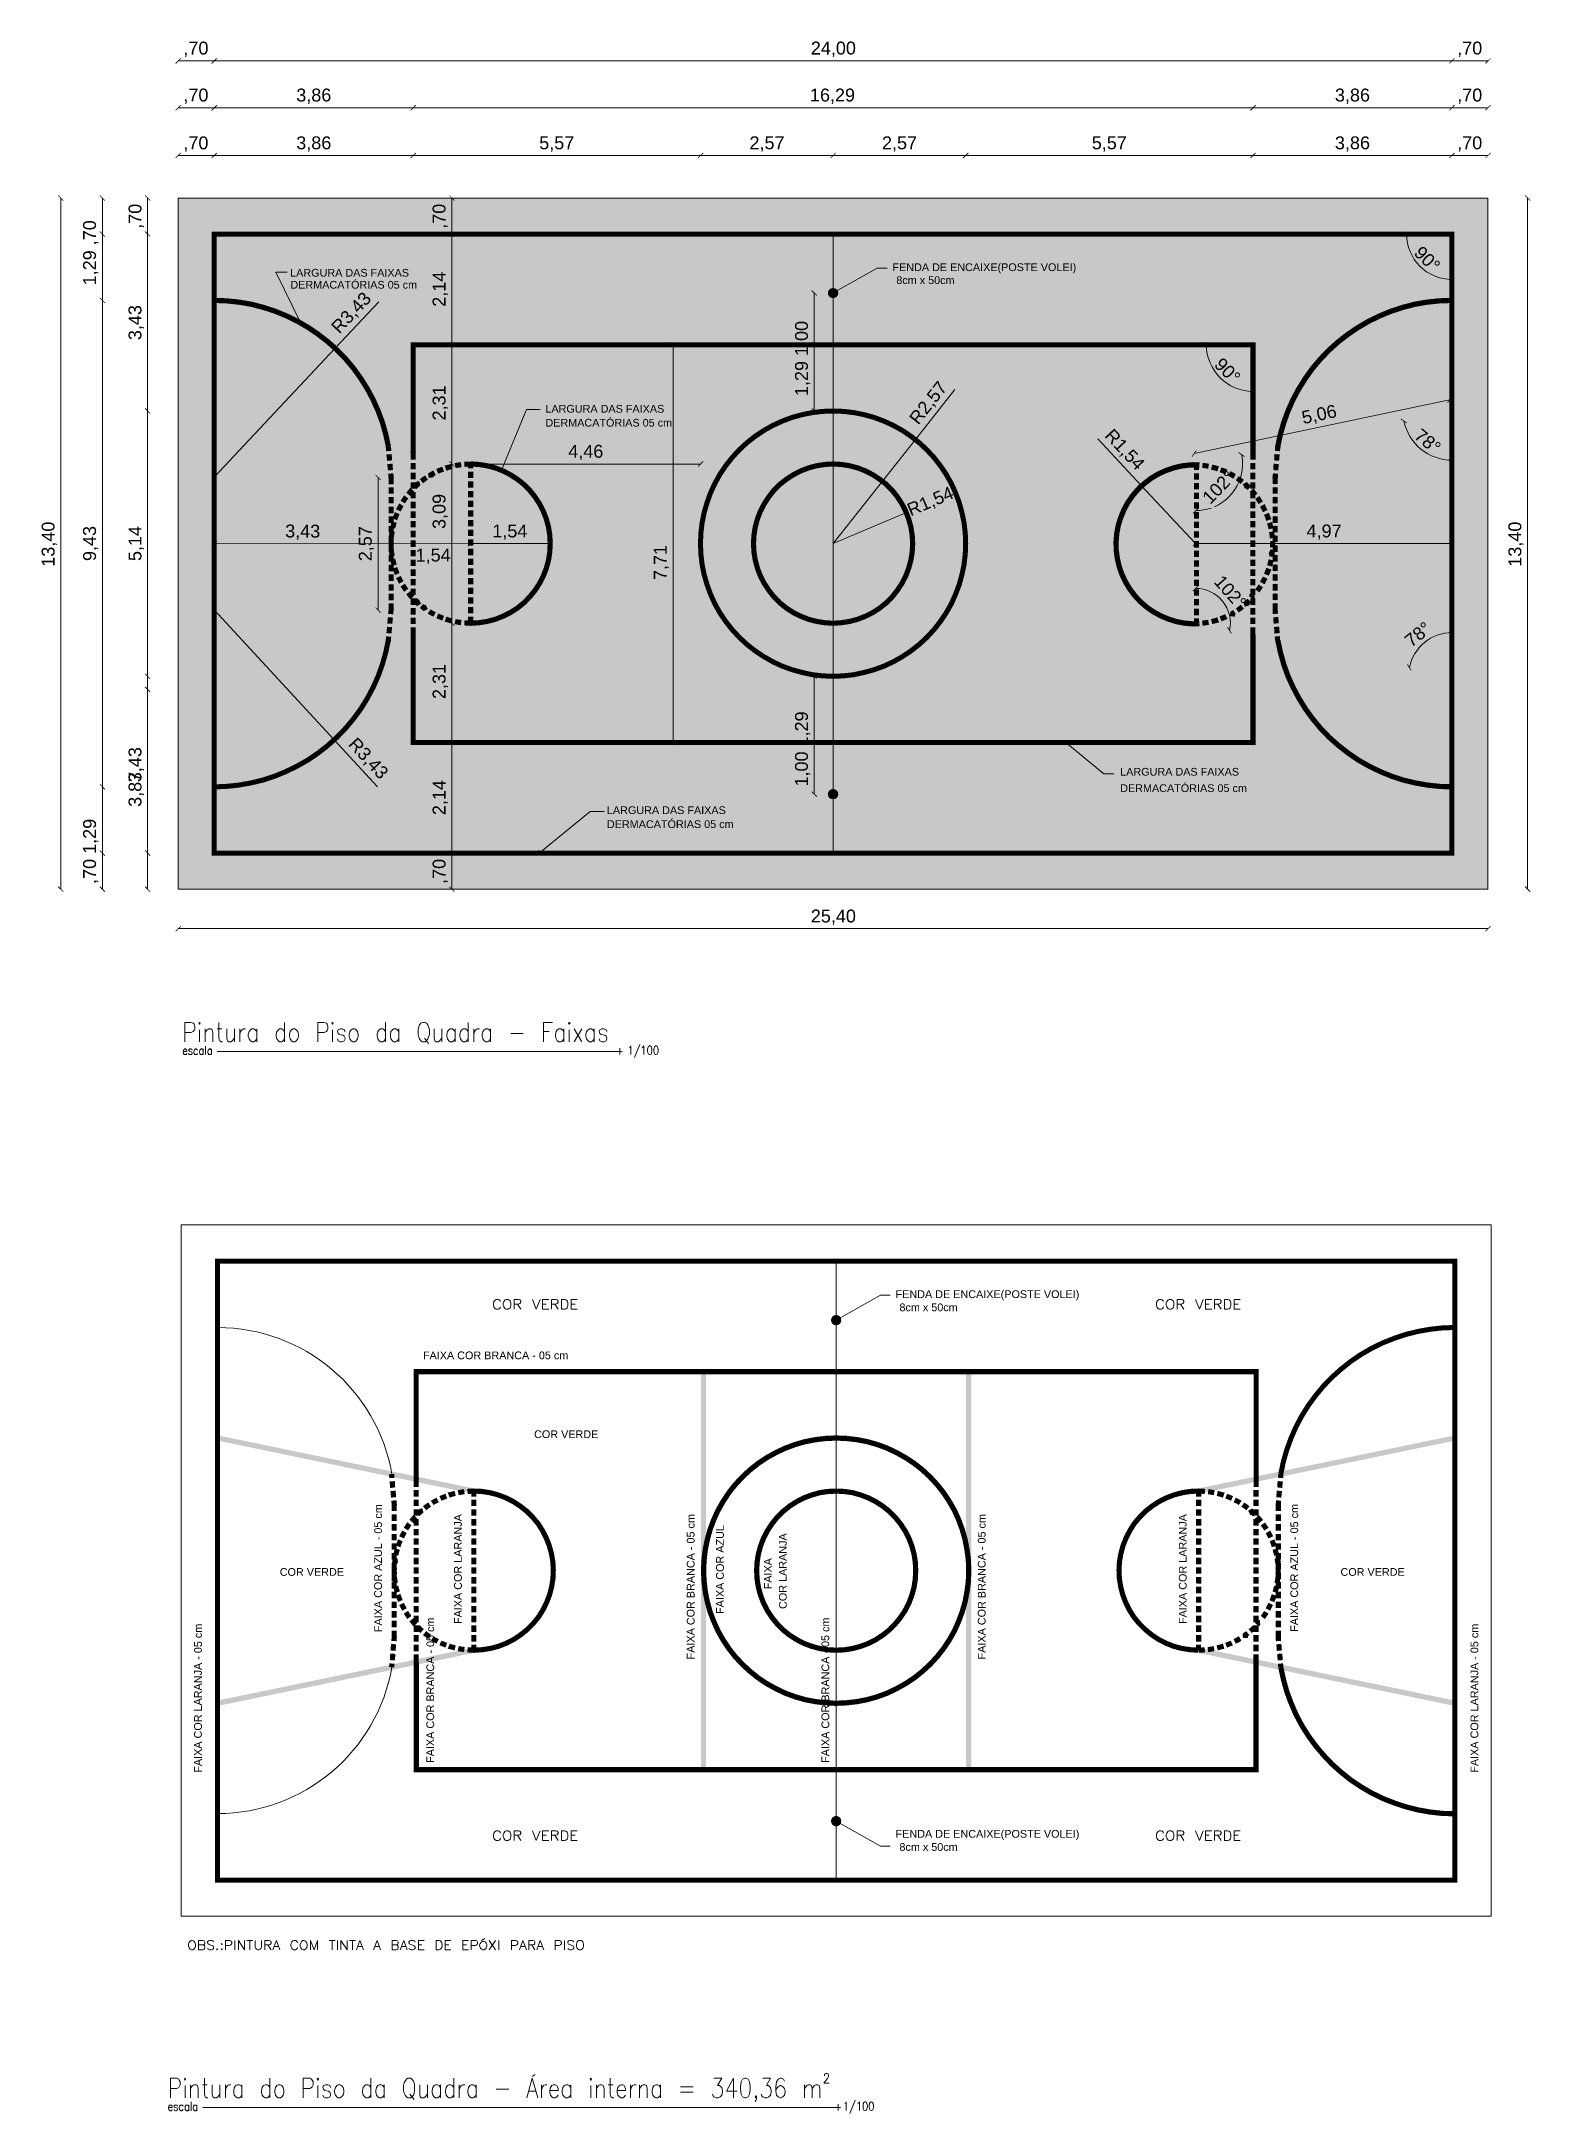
# Model space of a CAD drawing. Extents: x 3377 to 3790, y 1673 to 1846.
# Drawn here: x 3706.39 to 3735.27, y 1717.13 to 1757.32 of the extents above; entities that cross this region are included whole.
import ezdxf

# ---------------------------------------------------------------- set-up
doc = ezdxf.new("R2010")
doc.units = 0
doc.header["$LTSCALE"] = 2
for name, color, linetype in [('PDF12_0', 7, 'Continuous'), ('PDF12_A_Prancha', 7, 'Continuous'), ('PDF12_LINHA', 7, 'Continuous'), ('PDF12_Text', 7, 'Continuous'), ('PDF12_VOLEIBOL', 7, 'Continuous')]:
    doc.layers.add(name, color=color, linetype=linetype)
doc.layers.add('PDF12_BASQUETE', color=7, linetype='Continuous', true_color=0xf8991e)
doc.styles.add('PDF Arial', font='arial.ttf')

msp = doc.modelspace()

# ---------------------------------------------------------------- texts
at = {"layer": 'PDF12_Text', "attachment_point": 7, "style": 'PDF Arial'}
for s, insert, char_height in [(',70', (3709.14, 1757.017), 0.2501), ('24,00', (3721.308, 1757.017), 0.2501), (',70', (3733.843, 1757.017), 0.2501), (',70', (3709.14, 1756.106), 0.2501), ('3,86', (3711.329, 1756.106), 0.2501), ('16,29', (3721.291, 1756.106), 0.2501), ('3,86', (3731.472, 1756.106), 0.2501), (',70', (3733.843, 1756.106), 0.2501), (',70', (3709.14, 1755.179), 0.2501), ('3,86', (3711.329, 1755.179), 0.2501), ('5,57', (3716.041, 1755.179), 0.2501), ('2,57', (3720.118, 1755.179), 0.2501), ('2,57', (3722.688, 1755.179), 0.2501), ('5,57', (3726.756, 1755.179), 0.2501), ('3,86', (3731.472, 1755.179), 0.2501), (',70', (3733.843, 1755.179), 0.2501), ('LARGURA DAS FAIXAS', (3711.21, 1752.754), 0.15004), ('FENDA DE ENCAIXE(POSTE VOLEI)', (3722.891, 1752.818), 0.15004), ('DERMACATÓRIAS 05 cm', (3711.215, 1752.521), 0.15006), ('8cm x 50cm', (3722.966, 1752.61), 0.15), ('LARGURA DAS FAIXAS', (3716.16, 1750.116), 0.15004), ('DERMACATÓRIAS 05 cm', (3716.16, 1749.845), 0.15006), ('4,46', (3716.604, 1749.197), 0.2501), ('1,54', (3715.131, 1747.652), 0.2501), ('4,97', (3730.922, 1747.652), 0.2501), ('LARGURA DAS FAIXAS', (3727.307, 1743.076), 0.15004), ('DERMACATÓRIAS 05 cm', (3727.307, 1742.758), 0.15006), ('LARGURA DAS FAIXAS', (3717.353, 1742.331), 0.15004), ('DERMACATÓRIAS 05 cm', (3717.353, 1742.06), 0.15006), ('25,40', (3721.308, 1740.184), 0.2501), ('FENDA DE ENCAIXE(POSTE VOLEI)', (3722.952, 1732.902), 0.15004), ('8cm x 50cm', (3723.027, 1732.689), 0.15), ('FAIXA COR BRANCA - 05 cm', (3713.786, 1731.758), 0.15004), ('COR VERDE', (3715.941, 1730.229), 0.15), ('COR VERDE', (3711.009, 1727.558), 0.15), ('COR VERDE', (3731.58, 1727.558), 0.15), ('FENDA DE ENCAIXE(POSTE VOLEI)', (3722.952, 1722.436), 0.15004), ('8cm x 50cm', (3723.027, 1722.224), 0.15)]:
    msp.add_mtext(s, dxfattribs=dict(at, insert=insert, char_height=char_height))
for s, insert, char_height, rotation in [(',70', (3708.373, 1753.683), 0.2501, 90), (',70', (3714.27, 1753.683), 0.2501, 90), ('1,29 ,70', (3707.492, 1752.587), 0.2501, 90), ('90°', (3732.985, 1753.194), 0.2501, 315), ('2,14', (3714.27, 1752.172), 0.2501, 90), ('3,43', (3708.373, 1751.524), 0.2501, 90), ('R3,43', (3712.199, 1751.601), 0.2501, 46.8453), ('1,29 1,00', (3721.298, 1750.44), 0.2501, 90), ('90°', (3729.111, 1751.03), 0.2501, 314.6759), ('2,31', (3714.27, 1749.966), 0.2501, 90), ('R2,57', (3723.429, 1749.838), 0.2501, 51.6247), ('5,06', (3730.869, 1749.85), 0.2501, 11.8705), ('R1,54', (3726.957, 1749.628), 0.2501, 312.973), ('78°', (3732.985, 1749.633), 0.2501, 320.5482), ('102°', (3729.058, 1748.325), 0.2501, 45.9448), ('3,09', (3714.27, 1747.862), 0.2501, 90), ('R1,54', (3723.262, 1748.062), 0.2501, 22.9613), ('13,40', (3706.688, 1747.13), 0.2501, 90), ('9,43', (3707.492, 1747.24), 0.2501, 90), ('5,14', (3708.373, 1747.24), 0.2501, 90), ('3,43', (3711.113, 1747.652), 0.2501, 359.643), ('2,57', (3712.839, 1747.236), 0.2501, 90), ('13,40', (3735.133, 1747.13), 0.2501, 90), ('1,54', (3713.645, 1747.182), 0.2501, 0.357), ('7,71', (3718.559, 1746.872), 0.2501, 90), ('102°', (3729.107, 1746.826), 0.2501, 311.4405), ('78°', (3732.957, 1745.552), 0.2501, 39.1607), ('2,31', (3714.27, 1744.564), 0.2501, 90), ('1,00 1,29', (3721.298, 1742.867), 0.2501, 90), ('R3,43', (3712.288, 1743.642), 0.2501, 312.7975), ('3,43', (3708.373, 1742.951), 0.2501, 90), ('3,87', (3708.373, 1742.473), 0.2501, 90), ('2,14', (3714.27, 1742.312), 0.2501, 90), (',70 1,29', (3707.492, 1740.978), 0.2501, 90), (',70', (3714.27, 1740.978), 0.2501, 90), ('FAIXA COR AZUL - 05 cm', (3712.993, 1726.468), 0.15004, 90), ('FAIXA COR AZUL - 05 cm', (3730.761, 1726.473), 0.15004, 90), ('FAIXA COR LARANJA', (3714.542, 1726.625), 0.15004, 90), ('FAIXA COR BRANCA - 05 cm', (3719.055, 1725.939), 0.15004, 90), ('FAIXA COR AZUL', (3719.623, 1726.82), 0.15004, 90), ('FAIXA COR BRANCA - 05 cm', (3724.699, 1725.939), 0.15004, 90), ('FAIXA COR LARANJA', (3728.598, 1726.625), 0.15004, 90), ('COR LARANJA', (3720.842, 1726.917), 0.15004, 90), ('FAIXA', (3720.551, 1727.298), 0.15, 90), ('FAIXA COR LARANJA - 05 cm', (3709.5, 1723.742), 0.15004, 90), ('FAIXA COR BRANCA - 05 cm', (3714.005, 1723.932), 0.15004, 90), ('FAIXA COR BRANCA - 05 cm', (3721.667, 1723.932), 0.15004, 90), ('FAIXA COR LARANJA - 05 cm', (3734.254, 1723.742), 0.15004, 90)]:
    msp.add_mtext(s, dxfattribs=dict(at, insert=insert, char_height=char_height, rotation=rotation))

# ---------------------------------------------------------------- linework, layer by layer
at = {"layer": 'PDF12_0', "lineweight": 0}
for points in [[(3709.039, 1756.939), (3709.737, 1756.939), (3733.742, 1756.939), (3734.44, 1756.939)], [(3713.598, 1756.029), (3709.737, 1756.029), (3709.039, 1756.029)], [(3729.885, 1756.029), (3733.742, 1756.029), (3734.44, 1756.029)], [(3709.039, 1755.106), (3709.737, 1755.106), (3713.598, 1755.106), (3719.17, 1755.106), (3721.739, 1755.106), (3724.309, 1755.106), (3729.885, 1755.106), (3733.742, 1755.106), (3734.44, 1755.106)], [(3706.761, 1754.28), (3706.761, 1740.877)], [(3707.57, 1740.877), (3707.57, 1741.575), (3707.57, 1742.862), (3707.57, 1752.295), (3707.57, 1753.582), (3707.57, 1754.28)], [(3708.446, 1741.575), (3708.446, 1745.005), (3708.446, 1750.148), (3708.446, 1753.582), (3708.446, 1754.28)], [(3714.348, 1754.28), (3714.348, 1753.582), (3714.348, 1751.435), (3714.348, 1749.12), (3714.348, 1746.033), (3714.348, 1743.718), (3714.348, 1741.575), (3714.348, 1740.877)], [(3735.207, 1754.28), (3735.207, 1740.877)], [(3712.929, 1752.269), (3712.083, 1751.368), (3709.737, 1748.866)], [(3721.375, 1752.439), (3721.375, 1751.435), (3721.375, 1750.148)], [(3718.636, 1751.435), (3718.636, 1743.718)], [(3724.102, 1750.568), (3723.335, 1749.598), (3721.739, 1747.579), (3723.162, 1748.18)], [(3728.742, 1749.323), (3733.695, 1750.369)], [(3726.871, 1749.611), (3727.717, 1748.705), (3728.767, 1747.579), (3733.742, 1747.579)], [(3714.712, 1749.12), (3719.17, 1749.12)], [(3712.917, 1748.861), (3712.917, 1746.287)], [(3716.253, 1747.579), (3714.712, 1747.579), (3713.166, 1747.574), (3709.737, 1747.579)], [(3712.904, 1742.862), (3712.066, 1743.773), (3709.737, 1746.292)], [(3721.375, 1745.005), (3721.375, 1743.718), (3721.375, 1742.718)], [(3708.446, 1744.746), (3708.446, 1740.877)], [(3709.039, 1740.111), (3734.44, 1740.111)], [(3715.289, 1732.878), (3715.281, 1732.895), (3715.264, 1732.912), (3715.247, 1732.92), (3715.209, 1732.92), (3715.192, 1732.912), (3715.171, 1732.895), (3715.162, 1732.878), (3715.154, 1732.848), (3715.154, 1732.802), (3715.162, 1732.776), (3715.171, 1732.755), (3715.192, 1732.738), (3715.209, 1732.73), (3715.247, 1732.73), (3715.264, 1732.738), (3715.281, 1732.755), (3715.289, 1732.776)], [(3715.556, 1732.73), (3715.556, 1732.92), (3715.636, 1732.92), (3715.666, 1732.912), (3715.674, 1732.903), (3715.683, 1732.887), (3715.683, 1732.865), (3715.674, 1732.848), (3715.666, 1732.84), (3715.636, 1732.831), (3715.556, 1732.831)], [(3715.619, 1732.831), (3715.683, 1732.73)], [(3715.911, 1732.92), (3715.983, 1732.73), (3716.06, 1732.92)], [(3716.225, 1732.73), (3716.106, 1732.73), (3716.106, 1732.92), (3716.225, 1732.92)], [(3716.106, 1732.831), (3716.178, 1732.831)], [(3716.28, 1732.73), (3716.28, 1732.92), (3716.36, 1732.92), (3716.386, 1732.912), (3716.398, 1732.903), (3716.407, 1732.887), (3716.407, 1732.865), (3716.398, 1732.848), (3716.386, 1732.84), (3716.36, 1732.831), (3716.28, 1732.831)], [(3716.343, 1732.831), (3716.407, 1732.73)], [(3716.779, 1732.73), (3716.661, 1732.73), (3716.661, 1732.92), (3716.779, 1732.92)], [(3716.661, 1732.831), (3716.737, 1732.831)], [(3728.147, 1732.878), (3728.138, 1732.895), (3728.121, 1732.912), (3728.104, 1732.92), (3728.066, 1732.92), (3728.049, 1732.912), (3728.028, 1732.895), (3728.02, 1732.878), (3728.011, 1732.848), (3728.011, 1732.802), (3728.02, 1732.776), (3728.028, 1732.755), (3728.049, 1732.738), (3728.066, 1732.73), (3728.104, 1732.73), (3728.121, 1732.738), (3728.138, 1732.755), (3728.147, 1732.776)], [(3728.413, 1732.73), (3728.413, 1732.92), (3728.498, 1732.92), (3728.523, 1732.912), (3728.532, 1732.903), (3728.54, 1732.887), (3728.54, 1732.865), (3728.532, 1732.848), (3728.523, 1732.84), (3728.498, 1732.831), (3728.413, 1732.831)], [(3728.477, 1732.831), (3728.54, 1732.73)], [(3728.769, 1732.92), (3728.845, 1732.73), (3728.917, 1732.92)], [(3729.082, 1732.73), (3728.964, 1732.73), (3728.964, 1732.92), (3729.082, 1732.92)], [(3728.964, 1732.831), (3729.036, 1732.831)], [(3729.137, 1732.73), (3729.137, 1732.92), (3729.218, 1732.92), (3729.247, 1732.912), (3729.256, 1732.903), (3729.264, 1732.887), (3729.264, 1732.865), (3729.256, 1732.848), (3729.247, 1732.84), (3729.218, 1732.831), (3729.137, 1732.831)], [(3729.201, 1732.831), (3729.264, 1732.73)], [(3729.637, 1732.73), (3729.518, 1732.73), (3729.518, 1732.92), (3729.637, 1732.92)], [(3729.518, 1732.831), (3729.594, 1732.831)], [(3728.828, 1729.254), (3728.828, 1729.152)], [(3713.278, 1728.945), (3713.181, 1728.937)], [(3714.311, 1729.081), (3714.277, 1729.174)], [(3729.323, 1729.174), (3729.29, 1729.081)], [(3730.424, 1728.937), (3730.323, 1728.945)], [(3713.35, 1728.124), (3713.257, 1728.153)], [(3730.344, 1728.149), (3730.246, 1728.119)], [(3713.257, 1727.167), (3713.35, 1727.201)], [(3730.246, 1727.197), (3730.344, 1727.167)], [(3713.181, 1726.375), (3713.278, 1726.367)], [(3713.181, 1726.371), (3713.278, 1726.371)], [(3714.277, 1726.147), (3714.311, 1726.24)], [(3714.823, 1726.117), (3714.722, 1726.117)], [(3714.773, 1726.066), (3714.773, 1726.168)], [(3728.875, 1726.117), (3728.777, 1726.117)], [(3729.29, 1726.24), (3729.319, 1726.147)], [(3730.323, 1726.367), (3730.424, 1726.375)], [(3730.424, 1726.371), (3730.323, 1726.371)], [(3715.289, 1722.569), (3715.281, 1722.59), (3715.264, 1722.607), (3715.247, 1722.616), (3715.209, 1722.616), (3715.192, 1722.607), (3715.171, 1722.59), (3715.162, 1722.569), (3715.154, 1722.544), (3715.154, 1722.497), (3715.162, 1722.472), (3715.171, 1722.451), (3715.192, 1722.434), (3715.209, 1722.425), (3715.247, 1722.425), (3715.264, 1722.434), (3715.281, 1722.451), (3715.289, 1722.472)], [(3715.556, 1722.425), (3715.556, 1722.616), (3715.636, 1722.616), (3715.666, 1722.607), (3715.674, 1722.599), (3715.683, 1722.582), (3715.683, 1722.561), (3715.674, 1722.544), (3715.666, 1722.535), (3715.636, 1722.527), (3715.556, 1722.527)], [(3715.619, 1722.527), (3715.683, 1722.425)], [(3715.911, 1722.616), (3715.983, 1722.425), (3716.06, 1722.616)], [(3716.225, 1722.425), (3716.106, 1722.425), (3716.106, 1722.616), (3716.225, 1722.616)], [(3716.106, 1722.527), (3716.178, 1722.527)], [(3716.28, 1722.425), (3716.28, 1722.616), (3716.36, 1722.616), (3716.386, 1722.607), (3716.398, 1722.599), (3716.407, 1722.582), (3716.407, 1722.561), (3716.398, 1722.544), (3716.386, 1722.535), (3716.36, 1722.527), (3716.28, 1722.527)], [(3716.343, 1722.527), (3716.407, 1722.425)], [(3716.779, 1722.425), (3716.661, 1722.425), (3716.661, 1722.616), (3716.779, 1722.616)], [(3716.661, 1722.527), (3716.737, 1722.527)], [(3728.147, 1722.569), (3728.138, 1722.59), (3728.121, 1722.607), (3728.104, 1722.616), (3728.066, 1722.616), (3728.049, 1722.607), (3728.028, 1722.59), (3728.02, 1722.569), (3728.011, 1722.544), (3728.011, 1722.497), (3728.02, 1722.472), (3728.028, 1722.451), (3728.049, 1722.434), (3728.066, 1722.425), (3728.104, 1722.425), (3728.121, 1722.434), (3728.138, 1722.451), (3728.147, 1722.472)], [(3728.413, 1722.425), (3728.413, 1722.616), (3728.498, 1722.616), (3728.523, 1722.607), (3728.532, 1722.599), (3728.54, 1722.582), (3728.54, 1722.561), (3728.532, 1722.544), (3728.523, 1722.535), (3728.498, 1722.527), (3728.413, 1722.527)], [(3728.477, 1722.527), (3728.54, 1722.425)], [(3728.769, 1722.616), (3728.845, 1722.425), (3728.917, 1722.616)], [(3729.082, 1722.425), (3728.964, 1722.425), (3728.964, 1722.616), (3729.082, 1722.616)], [(3728.964, 1722.527), (3729.036, 1722.527)], [(3729.137, 1722.425), (3729.137, 1722.616), (3729.218, 1722.616), (3729.247, 1722.607), (3729.256, 1722.599), (3729.264, 1722.582), (3729.264, 1722.561), (3729.256, 1722.544), (3729.247, 1722.535), (3729.218, 1722.527), (3729.137, 1722.527)], [(3729.201, 1722.527), (3729.264, 1722.425)], [(3729.637, 1722.425), (3729.518, 1722.425), (3729.518, 1722.616), (3729.637, 1722.616)], [(3729.518, 1722.527), (3729.594, 1722.527)], [(3709.514, 1720.402), (3709.54, 1720.393), (3709.548, 1720.385), (3709.557, 1720.368), (3709.557, 1720.342), (3709.548, 1720.325), (3709.54, 1720.317), (3709.514, 1720.308), (3709.434, 1720.308), (3709.434, 1720.486), (3709.514, 1720.486), (3709.54, 1720.478), (3709.548, 1720.469), (3709.557, 1720.452), (3709.557, 1720.435), (3709.548, 1720.419), (3709.54, 1720.41), (3709.514, 1720.402), (3709.434, 1720.402)], [(3709.726, 1720.461), (3709.709, 1720.478), (3709.684, 1720.486), (3709.65, 1720.486), (3709.625, 1720.478), (3709.608, 1720.461), (3709.608, 1720.444), (3709.616, 1720.427), (3709.625, 1720.419), (3709.641, 1720.41), (3709.692, 1720.393), (3709.709, 1720.385), (3709.718, 1720.376), (3709.726, 1720.359), (3709.726, 1720.334), (3709.709, 1720.317), (3709.684, 1720.308), (3709.65, 1720.308), (3709.625, 1720.317), (3709.608, 1720.334)], [(3709.959, 1720.308), (3709.959, 1720.486), (3710.035, 1720.486), (3710.061, 1720.478), (3710.069, 1720.469), (3710.078, 1720.452), (3710.078, 1720.427), (3710.069, 1720.41), (3710.061, 1720.402), (3710.035, 1720.393), (3709.959, 1720.393)], [(3710.137, 1720.486), (3710.137, 1720.308)], [(3710.209, 1720.308), (3710.209, 1720.486), (3710.327, 1720.308), (3710.327, 1720.486)], [(3710.37, 1720.486), (3710.488, 1720.486)], [(3710.429, 1720.486), (3710.429, 1720.308)], [(3710.531, 1720.486), (3710.531, 1720.359), (3710.543, 1720.334), (3710.56, 1720.317), (3710.586, 1720.308), (3710.602, 1720.308), (3710.628, 1720.317), (3710.645, 1720.334), (3710.653, 1720.359), (3710.653, 1720.486)], [(3710.721, 1720.308), (3710.721, 1720.486), (3710.797, 1720.486), (3710.823, 1720.478), (3710.831, 1720.469), (3710.84, 1720.452), (3710.84, 1720.435), (3710.831, 1720.419), (3710.823, 1720.41), (3710.797, 1720.402), (3710.721, 1720.402)], [(3710.78, 1720.402), (3710.84, 1720.308)], [(3710.873, 1720.308), (3710.945, 1720.486), (3711.013, 1720.308)], [(3710.903, 1720.368), (3710.988, 1720.368)], [(3711.356, 1720.444), (3711.348, 1720.461), (3711.331, 1720.478), (3711.314, 1720.486), (3711.28, 1720.486), (3711.263, 1720.478), (3711.246, 1720.461), (3711.238, 1720.444), (3711.225, 1720.419), (3711.225, 1720.376), (3711.238, 1720.351), (3711.246, 1720.334), (3711.263, 1720.317), (3711.28, 1720.308), (3711.314, 1720.308), (3711.331, 1720.317), (3711.348, 1720.334), (3711.356, 1720.351)], [(3711.606, 1720.308), (3711.606, 1720.486), (3711.674, 1720.308), (3711.741, 1720.486), (3711.741, 1720.308)], [(3711.966, 1720.486), (3712.084, 1720.486)], [(3712.025, 1720.486), (3712.025, 1720.308)], [(3712.127, 1720.486), (3712.127, 1720.308)], [(3712.194, 1720.308), (3712.194, 1720.486), (3712.317, 1720.308), (3712.317, 1720.486)], [(3712.359, 1720.486), (3712.478, 1720.486)], [(3712.419, 1720.486), (3712.419, 1720.308)], [(3712.495, 1720.308), (3712.563, 1720.486), (3712.635, 1720.308)], [(3712.52, 1720.368), (3712.605, 1720.368)], [(3712.829, 1720.308), (3712.897, 1720.486), (3712.965, 1720.308)], [(3712.855, 1720.368), (3712.939, 1720.368)], [(3713.265, 1720.402), (3713.291, 1720.393), (3713.299, 1720.385), (3713.308, 1720.368), (3713.308, 1720.342), (3713.299, 1720.325), (3713.291, 1720.317), (3713.265, 1720.308), (3713.189, 1720.308), (3713.189, 1720.486), (3713.265, 1720.486), (3713.291, 1720.478), (3713.299, 1720.469), (3713.308, 1720.452), (3713.308, 1720.435), (3713.299, 1720.419), (3713.291, 1720.41), (3713.265, 1720.402), (3713.189, 1720.402)], [(3713.346, 1720.308), (3713.414, 1720.486), (3713.481, 1720.308)], [(3713.371, 1720.368), (3713.456, 1720.368)], [(3713.634, 1720.461), (3713.617, 1720.478), (3713.591, 1720.486), (3713.558, 1720.486), (3713.532, 1720.478), (3713.515, 1720.461), (3713.515, 1720.444), (3713.524, 1720.427), (3713.532, 1720.419), (3713.549, 1720.41), (3713.6, 1720.393), (3713.617, 1720.385), (3713.625, 1720.376), (3713.634, 1720.359), (3713.634, 1720.334), (3713.617, 1720.317), (3713.591, 1720.308), (3713.558, 1720.308), (3713.532, 1720.317), (3713.515, 1720.334)], [(3713.807, 1720.308), (3713.697, 1720.308), (3713.697, 1720.486), (3713.807, 1720.486)], [(3713.697, 1720.402), (3713.765, 1720.402)], [(3714.328, 1720.308), (3714.218, 1720.308), (3714.218, 1720.486), (3714.328, 1720.486)], [(3714.218, 1720.402), (3714.286, 1720.402)], [(3714.671, 1720.308), (3714.561, 1720.308), (3714.561, 1720.486), (3714.671, 1720.486)], [(3714.561, 1720.402), (3714.629, 1720.402)], [(3714.722, 1720.308), (3714.722, 1720.486), (3714.802, 1720.486), (3714.828, 1720.478), (3714.836, 1720.469), (3714.845, 1720.452), (3714.845, 1720.427), (3714.836, 1720.41), (3714.828, 1720.402), (3714.802, 1720.393), (3714.722, 1720.393)], [(3714.921, 1720.486), (3714.988, 1720.524)], [(3715.073, 1720.486), (3715.196, 1720.308)], [(3715.196, 1720.486), (3715.073, 1720.308)], [(3715.255, 1720.486), (3715.255, 1720.308)], [(3715.505, 1720.308), (3715.505, 1720.486), (3715.581, 1720.486), (3715.607, 1720.478), (3715.615, 1720.469), (3715.624, 1720.452), (3715.624, 1720.427), (3715.615, 1720.41), (3715.607, 1720.402), (3715.581, 1720.393), (3715.505, 1720.393)], [(3715.657, 1720.308), (3715.725, 1720.486), (3715.797, 1720.308)], [(3715.683, 1720.368), (3715.767, 1720.368)], [(3715.839, 1720.308), (3715.839, 1720.486), (3715.916, 1720.486), (3715.941, 1720.478), (3715.95, 1720.469), (3715.958, 1720.452), (3715.958, 1720.435), (3715.95, 1720.419), (3715.941, 1720.41), (3715.916, 1720.402), (3715.839, 1720.402)], [(3715.899, 1720.402), (3715.958, 1720.308)], [(3715.992, 1720.308), (3716.06, 1720.486), (3716.132, 1720.308)], [(3716.017, 1720.368), (3716.102, 1720.368)], [(3716.352, 1720.308), (3716.352, 1720.486), (3716.428, 1720.486), (3716.453, 1720.478), (3716.462, 1720.469), (3716.47, 1720.452), (3716.47, 1720.427), (3716.462, 1720.41), (3716.453, 1720.402), (3716.428, 1720.393), (3716.352, 1720.393)], [(3716.534, 1720.486), (3716.534, 1720.308)], [(3716.712, 1720.461), (3716.695, 1720.478), (3716.669, 1720.486), (3716.635, 1720.486), (3716.61, 1720.478), (3716.593, 1720.461), (3716.593, 1720.444), (3716.601, 1720.427), (3716.61, 1720.419), (3716.627, 1720.41), (3716.678, 1720.393), (3716.695, 1720.385), (3716.703, 1720.376), (3716.712, 1720.359), (3716.712, 1720.334), (3716.695, 1720.317), (3716.669, 1720.308), (3716.635, 1720.308), (3716.61, 1720.317), (3716.593, 1720.334)]]:
    msp.add_lwpolyline(points, dxfattribs=at)
at = {"layer": 'PDF12_0', "color": 9, "lineweight": 0, "true_color": 0xc6c6c6}
for points in [[(3709.039, 1740.877), (3734.44, 1740.877), (3734.44, 1754.28), (3709.039, 1754.28)], [(3709.1, 1720.96), (3734.501, 1720.96), (3734.501, 1734.364), (3709.1, 1734.364)]]:
    msp.add_lwpolyline(points, close=True, dxfattribs=at)
at = {"layer": 'PDF12_0', "color": 152, "lineweight": 0, "true_color": 0x2676ba}
for points, const_width in [([(3713.118, 1749.45), (3713.067, 1749.687), (3713.003, 1749.918), (3712.921, 1750.142), (3712.823, 1750.362), (3712.711, 1750.574), (3712.584, 1750.777), (3712.445, 1750.972), (3712.29, 1751.156), (3712.125, 1751.327), (3711.945, 1751.49), (3711.757, 1751.636), (3711.56, 1751.77), (3711.352, 1751.891), (3711.136, 1751.996), (3710.914, 1752.087), (3710.685, 1752.161), (3710.455, 1752.221), (3710.218, 1752.261), (3709.978, 1752.286), (3709.737, 1752.295)], 0.101), ([(3733.742, 1752.295), (3733.5, 1752.286), (3733.261, 1752.261), (3733.026, 1752.221), (3732.793, 1752.161), (3732.565, 1752.087), (3732.345, 1751.996), (3732.127, 1751.891), (3731.921, 1751.77), (3731.722, 1751.636), (3731.534, 1751.49), (3731.354, 1751.327), (3731.189, 1751.156), (3731.034, 1750.972), (3730.895, 1750.777), (3730.768, 1750.574), (3730.655, 1750.362), (3730.558, 1750.142), (3730.478, 1749.918), (3730.412, 1749.687), (3730.361, 1749.45)], 0.102), ([(3709.729, 1742.86), (3709.97, 1742.869), (3710.209, 1742.894), (3710.446, 1742.936), (3710.677, 1742.991), (3710.906, 1743.066), (3711.128, 1743.157), (3711.344, 1743.262), (3711.551, 1743.379), (3711.75, 1743.514), (3711.941, 1743.663), (3712.116, 1743.821), (3712.284, 1743.995), (3712.438, 1744.179), (3712.58, 1744.372), (3712.707, 1744.577), (3712.819, 1744.789), (3712.917, 1745.007), (3712.997, 1745.231), (3713.063, 1745.462), (3713.113, 1745.699)], 0.0976), ([(3730.365, 1745.699), (3730.416, 1745.462), (3730.482, 1745.231), (3730.562, 1745.007), (3730.662, 1744.789), (3730.774, 1744.577), (3730.901, 1744.372), (3731.041, 1744.179), (3731.195, 1743.995), (3731.362, 1743.821), (3731.54, 1743.663), (3731.731, 1743.514), (3731.928, 1743.379), (3732.135, 1743.262), (3732.351, 1743.157), (3732.573, 1743.066), (3732.802, 1742.991), (3733.035, 1742.936), (3733.27, 1742.894), (3733.509, 1742.869), (3733.75, 1742.86)], 0.101)]:
    msp.add_lwpolyline(points, dxfattribs=dict(at, const_width=const_width))
at = {"layer": 'PDF12_0', "color": 152, "lineweight": 0, "true_color": 0x2676ba, "const_width": 0.0973}
msp.add_lwpolyline([(3721.943, 1750.142), (3721.739, 1750.15), (3721.536, 1750.142), (3721.337, 1750.119), (3721.14, 1750.079), (3720.946, 1750.026), (3720.755, 1749.954), (3720.573, 1749.871), (3720.397, 1749.772), (3720.228, 1749.659), (3720.069, 1749.535), (3719.921, 1749.397), (3719.784, 1749.249), (3719.659, 1749.09), (3719.546, 1748.923), (3719.447, 1748.745), (3719.364, 1748.563), (3719.295, 1748.372), (3719.239, 1748.178), (3719.199, 1747.981), (3719.176, 1747.78), (3719.168, 1747.579), (3719.176, 1747.375), (3719.199, 1747.176), (3719.239, 1746.977), (3719.295, 1746.783), (3719.364, 1746.594), (3719.447, 1746.41), (3719.546, 1746.234), (3719.659, 1746.067), (3719.784, 1745.908), (3719.921, 1745.76), (3720.069, 1745.623), (3720.228, 1745.498), (3720.397, 1745.386), (3720.573, 1745.286), (3720.755, 1745.201), (3720.946, 1745.132), (3721.14, 1745.079), (3721.337, 1745.036), (3721.536, 1745.013), (3721.739, 1745.005), (3721.943, 1745.013), (3722.142, 1745.036), (3722.341, 1745.079), (3722.533, 1745.132), (3722.724, 1745.201), (3722.906, 1745.286), (3723.084, 1745.386), (3723.251, 1745.498), (3723.41, 1745.623), (3723.558, 1745.76), (3723.695, 1745.908), (3723.82, 1746.067), (3723.932, 1746.234), (3724.032, 1746.41), (3724.114, 1746.594), (3724.186, 1746.783), (3724.239, 1746.977), (3724.28, 1747.176), (3724.303, 1747.375), (3724.311, 1747.579), (3724.303, 1747.78), (3724.28, 1747.981), (3724.239, 1748.178), (3724.186, 1748.372), (3724.114, 1748.563), (3724.032, 1748.745), (3723.932, 1748.923), (3723.82, 1749.09), (3723.695, 1749.249), (3723.558, 1749.397), (3723.41, 1749.535), (3723.251, 1749.659), (3723.084, 1749.772), (3722.906, 1749.871), (3722.724, 1749.954), (3722.533, 1750.026), (3722.341, 1750.079), (3722.142, 1750.119)], close=True, dxfattribs=at)
at = {"layer": 'PDF12_0', "color": 152, "lineweight": 0, "true_color": 0x2676ba}
for points in [[(3730.312, 1749.454), (3730.414, 1749.446)], [(3713.217, 1748.866), (3713.12, 1748.857)], [(3730.363, 1748.866), (3730.262, 1748.866)], [(3730.312, 1748.866), (3730.312, 1748.734)], [(3730.312, 1748.671), (3730.312, 1748.548)], [(3730.312, 1748.485), (3730.312, 1748.358)], [(3730.312, 1748.298), (3730.312, 1748.171)], [(3730.312, 1748.108), (3730.312, 1747.985)], [(3730.312, 1747.922), (3730.312, 1747.799)], [(3730.312, 1747.735), (3730.312, 1747.608)], [(3730.312, 1747.545), (3730.312, 1747.422)], [(3730.312, 1747.358), (3730.312, 1747.236)], [(3730.312, 1747.172), (3730.312, 1747.045)], [(3730.312, 1746.986), (3730.312, 1746.859)], [(3730.312, 1746.795), (3730.312, 1746.673)], [(3730.312, 1746.609), (3730.312, 1746.482)], [(3713.217, 1746.287), (3713.12, 1746.287)], [(3730.312, 1746.423), (3730.312, 1746.292)], [(3713.162, 1745.695), (3713.065, 1745.703)], [(3730.41, 1745.707), (3730.312, 1745.699)]]:
    msp.add_lwpolyline(points, dxfattribs=at)
at = {"layer": 'PDF12_0', "color": 30, "lineweight": 0, "true_color": 0xf8991e}
for points, const_width in [([(3714.011, 1748.952), (3713.939, 1748.914), (3713.947, 1748.859)], 0.1), ([(3714.712, 1746.033), (3714.873, 1746.044), (3715.031, 1746.069), (3715.188, 1746.11), (3715.338, 1746.169), (3715.482, 1746.241), (3715.618, 1746.328), (3715.745, 1746.431), (3715.857, 1746.546), (3715.958, 1746.67), (3716.047, 1746.806), (3716.121, 1746.95), (3716.179, 1747.102), (3716.221, 1747.257), (3716.246, 1747.416), (3716.253, 1747.579), (3716.246, 1747.739), (3716.221, 1747.898), (3716.179, 1748.055), (3716.121, 1748.205), (3716.047, 1748.349), (3715.958, 1748.485), (3715.857, 1748.612), (3715.745, 1748.726), (3715.618, 1748.825), (3715.482, 1748.914), (3715.338, 1748.988), (3715.188, 1749.046), (3715.031, 1749.088), (3714.873, 1749.113), (3714.712, 1749.122)], 0.0997), ([(3728.82, 1749.107), (3728.657, 1749.103), (3728.498, 1749.084), (3728.342, 1749.046), (3728.189, 1748.993), (3728.041, 1748.925), (3727.904, 1748.842), (3727.774, 1748.743), (3727.656, 1748.633), (3727.552, 1748.512), (3727.459, 1748.379), (3727.381, 1748.237), (3727.319, 1748.087), (3727.271, 1747.934), (3727.241, 1747.775), (3727.228, 1747.615), (3727.23, 1747.452), (3727.252, 1747.291), (3727.288, 1747.134), (3727.34, 1746.984), (3727.41, 1746.836), (3727.493, 1746.698), (3727.59, 1746.569), (3727.7, 1746.45), (3727.823, 1746.344), (3727.956, 1746.253), (3728.098, 1746.175), (3728.246, 1746.114), (3728.401, 1746.065), (3728.56, 1746.035), (3728.721, 1746.021)], 0.102), ([(3713.662, 1748.777), (3713.679, 1748.726), (3713.621, 1748.669)], 0.102), ([(3729.811, 1748.654), (3729.754, 1748.711), (3729.705, 1748.688)], 0.0988), ([(3730.243, 1747.325), (3730.255, 1747.403), (3730.207, 1747.428)], 0.0982), ([(3730.26, 1747.504), (3730.264, 1747.566), (3730.26, 1747.627)], 0.0972), ([(3713.621, 1746.488), (3713.679, 1746.431), (3713.727, 1746.457)], 0.102), ([(3729.771, 1746.368), (3729.754, 1746.419), (3729.811, 1746.476)], 0.102), ([(3729.853, 1746.52), (3729.866, 1746.533), (3729.859, 1746.605)], 0.0988), ([(3713.757, 1746.368), (3713.806, 1746.328), (3713.859, 1746.353)], 0.0997), ([(3729.254, 1746.118), (3729.347, 1746.156), (3729.364, 1746.165)], 0.102), ([(3729.481, 1746.167), (3729.491, 1746.228), (3729.525, 1746.249)], 0.0987), ([(3729.578, 1746.283), (3729.627, 1746.315), (3729.675, 1746.355)], 0.0992)]:
    msp.add_lwpolyline(points, dxfattribs=dict(at, const_width=const_width))
for points in [[(3714.25, 1748.997), (3714.216, 1749.094)], [(3714.661, 1749.137), (3714.762, 1749.137)], [(3728.721, 1749.158), (3728.721, 1749.06)], [(3728.738, 1749.103), (3728.839, 1749.103)], [(3729.212, 1749.082), (3729.182, 1748.984)], [(3713.289, 1748.04), (3713.196, 1748.07)], [(3730.236, 1748.057), (3730.139, 1748.027)], [(3713.196, 1747.087), (3713.289, 1747.117)], [(3730.139, 1747.104), (3730.236, 1747.071)], [(3714.216, 1746.063), (3714.25, 1746.156)], [(3714.712, 1745.983), (3714.712, 1746.084)], [(3729.182, 1746.143), (3729.212, 1746.05)]]:
    msp.add_lwpolyline(points, dxfattribs=at)
at = {"layer": 'PDF12_0', "color": 30, "lineweight": 0, "true_color": 0xf8991e, "const_width": 0.0997}
msp.add_lwpolyline([(3721.579, 1746.044), (3721.739, 1746.033), (3721.9, 1746.044), (3722.059, 1746.069), (3722.216, 1746.11), (3722.366, 1746.169), (3722.51, 1746.241), (3722.645, 1746.328), (3722.772, 1746.431), (3722.887, 1746.546), (3722.986, 1746.673), (3723.075, 1746.808), (3723.149, 1746.95), (3723.206, 1747.102), (3723.249, 1747.259), (3723.274, 1747.418), (3723.283, 1747.579), (3723.274, 1747.739), (3723.249, 1747.898), (3723.206, 1748.055), (3723.149, 1748.205), (3723.075, 1748.349), (3722.986, 1748.485), (3722.887, 1748.612), (3722.772, 1748.726), (3722.645, 1748.825), (3722.51, 1748.914), (3722.366, 1748.988), (3722.216, 1749.046), (3722.059, 1749.088), (3721.9, 1749.113), (3721.739, 1749.122), (3721.579, 1749.113), (3721.42, 1749.088), (3721.263, 1749.046), (3721.113, 1748.988), (3720.969, 1748.914), (3720.833, 1748.825), (3720.706, 1748.726), (3720.592, 1748.612), (3720.493, 1748.485), (3720.404, 1748.349), (3720.33, 1748.205), (3720.272, 1748.055), (3720.23, 1747.898), (3720.205, 1747.739), (3720.196, 1747.579), (3720.205, 1747.418), (3720.23, 1747.259), (3720.272, 1747.102), (3720.33, 1746.95), (3720.404, 1746.808), (3720.493, 1746.673), (3720.592, 1746.546), (3720.706, 1746.431), (3720.833, 1746.328), (3720.969, 1746.241), (3721.113, 1746.169), (3721.263, 1746.11), (3721.42, 1746.069)], close=True, dxfattribs=at)
at = {"layer": 'PDF12_0', "lineweight": 0}
for points in [[(3715.399, 1732.92), (3715.382, 1732.912), (3715.365, 1732.895), (3715.353, 1732.878), (3715.344, 1732.848), (3715.344, 1732.802), (3715.353, 1732.776), (3715.365, 1732.755), (3715.382, 1732.738), (3715.399, 1732.73), (3715.437, 1732.73), (3715.454, 1732.738), (3715.475, 1732.755), (3715.484, 1732.776), (3715.492, 1732.802), (3715.492, 1732.848), (3715.484, 1732.878), (3715.475, 1732.895), (3715.454, 1732.912), (3715.437, 1732.92)], [(3716.47, 1732.73), (3716.47, 1732.92), (3716.534, 1732.92), (3716.559, 1732.912), (3716.58, 1732.895), (3716.589, 1732.878), (3716.597, 1732.848), (3716.597, 1732.802), (3716.589, 1732.776), (3716.58, 1732.755), (3716.559, 1732.738), (3716.534, 1732.73)], [(3728.257, 1732.92), (3728.24, 1732.912), (3728.223, 1732.895), (3728.214, 1732.878), (3728.202, 1732.848), (3728.202, 1732.802), (3728.214, 1732.776), (3728.223, 1732.755), (3728.24, 1732.738), (3728.257, 1732.73), (3728.295, 1732.73), (3728.312, 1732.738), (3728.333, 1732.755), (3728.341, 1732.776), (3728.35, 1732.802), (3728.35, 1732.848), (3728.341, 1732.878), (3728.333, 1732.895), (3728.312, 1732.912), (3728.295, 1732.92)], [(3729.328, 1732.73), (3729.328, 1732.92), (3729.391, 1732.92), (3729.421, 1732.912), (3729.438, 1732.895), (3729.446, 1732.878), (3729.455, 1732.848), (3729.455, 1732.802), (3729.446, 1732.776), (3729.438, 1732.755), (3729.421, 1732.738), (3729.391, 1732.73)], [(3715.399, 1722.616), (3715.382, 1722.607), (3715.365, 1722.59), (3715.353, 1722.569), (3715.344, 1722.544), (3715.344, 1722.497), (3715.353, 1722.472), (3715.365, 1722.451), (3715.382, 1722.434), (3715.399, 1722.425), (3715.437, 1722.425), (3715.454, 1722.434), (3715.475, 1722.451), (3715.484, 1722.472), (3715.492, 1722.497), (3715.492, 1722.544), (3715.484, 1722.569), (3715.475, 1722.59), (3715.454, 1722.607), (3715.437, 1722.616)], [(3716.47, 1722.425), (3716.47, 1722.616), (3716.534, 1722.616), (3716.559, 1722.607), (3716.58, 1722.59), (3716.589, 1722.569), (3716.597, 1722.544), (3716.597, 1722.497), (3716.589, 1722.472), (3716.58, 1722.451), (3716.559, 1722.434), (3716.534, 1722.425)], [(3728.257, 1722.616), (3728.24, 1722.607), (3728.223, 1722.59), (3728.214, 1722.569), (3728.202, 1722.544), (3728.202, 1722.497), (3728.214, 1722.472), (3728.223, 1722.451), (3728.24, 1722.434), (3728.257, 1722.425), (3728.295, 1722.425), (3728.312, 1722.434), (3728.333, 1722.451), (3728.341, 1722.472), (3728.35, 1722.497), (3728.35, 1722.544), (3728.341, 1722.569), (3728.333, 1722.59), (3728.312, 1722.607), (3728.295, 1722.616)], [(3729.328, 1722.425), (3729.328, 1722.616), (3729.391, 1722.616), (3729.421, 1722.607), (3729.438, 1722.59), (3729.446, 1722.569), (3729.455, 1722.544), (3729.455, 1722.497), (3729.446, 1722.472), (3729.438, 1722.451), (3729.421, 1722.434), (3729.391, 1722.425)], [(3709.883, 1720.427), (3709.874, 1720.419), (3709.883, 1720.41), (3709.891, 1720.419)], [(3714.04, 1720.308), (3714.04, 1720.486), (3714.099, 1720.486), (3714.125, 1720.478), (3714.142, 1720.461), (3714.15, 1720.444), (3714.159, 1720.419), (3714.159, 1720.376), (3714.15, 1720.351), (3714.142, 1720.334), (3714.125, 1720.317), (3714.099, 1720.308)], [(3716.813, 1720.486), (3716.796, 1720.478), (3716.779, 1720.461), (3716.771, 1720.444), (3716.762, 1720.419), (3716.762, 1720.376), (3716.771, 1720.351), (3716.779, 1720.334), (3716.796, 1720.317), (3716.813, 1720.308), (3716.851, 1720.308), (3716.868, 1720.317), (3716.885, 1720.334), (3716.894, 1720.351), (3716.902, 1720.376), (3716.902, 1720.419), (3716.894, 1720.444), (3716.885, 1720.461), (3716.868, 1720.478), (3716.851, 1720.486)], [(3709.794, 1720.325), (3709.785, 1720.317), (3709.794, 1720.308), (3709.802, 1720.317)], [(3709.883, 1720.325), (3709.874, 1720.317), (3709.883, 1720.308), (3709.891, 1720.317)]]:
    msp.add_lwpolyline(points, close=True, dxfattribs=at)
for points, const_width in [([(3733.798, 1732.376), (3733.559, 1732.368), (3733.322, 1732.342), (3733.085, 1732.3), (3732.852, 1732.243), (3732.626, 1732.167), (3732.401, 1732.078), (3732.187, 1731.974), (3731.98, 1731.854), (3731.781, 1731.72), (3731.593, 1731.57), (3731.415, 1731.411), (3731.248, 1731.238), (3731.095, 1731.053), (3730.953, 1730.859), (3730.826, 1730.655), (3730.714, 1730.444), (3730.619, 1730.226), (3730.536, 1729.997), (3730.471, 1729.768), (3730.422, 1729.533)], 0.0975), ([(3714.781, 1726.117), (3714.944, 1726.128), (3715.101, 1726.153), (3715.257, 1726.195), (3715.408, 1726.255), (3715.552, 1726.329), (3715.687, 1726.42), (3715.81, 1726.521), (3715.924, 1726.636), (3716.026, 1726.76), (3716.113, 1726.898), (3716.184, 1727.042), (3716.242, 1727.194), (3716.282, 1727.349), (3716.307, 1727.51), (3716.314, 1727.671), (3716.305, 1727.832), (3716.278, 1727.99), (3716.235, 1728.147), (3716.176, 1728.297), (3716.102, 1728.441), (3716.015, 1728.577), (3715.911, 1728.699), (3715.797, 1728.814), (3715.67, 1728.913), (3715.535, 1729.002), (3715.391, 1729.074), (3715.24, 1729.131), (3715.084, 1729.172), (3714.923, 1729.197), (3714.76, 1729.203)], 0.0995), ([(3728.818, 1726.117), (3728.655, 1726.128), (3728.498, 1726.153), (3728.341, 1726.195), (3728.191, 1726.255), (3728.047, 1726.329), (3727.912, 1726.42), (3727.789, 1726.521), (3727.674, 1726.636), (3727.573, 1726.76), (3727.486, 1726.898), (3727.414, 1727.042), (3727.357, 1727.194), (3727.317, 1727.349), (3727.291, 1727.51), (3727.285, 1727.671), (3727.293, 1727.832), (3727.321, 1727.99), (3727.363, 1728.147), (3727.423, 1728.297), (3727.497, 1728.441), (3727.583, 1728.577), (3727.687, 1728.699), (3727.801, 1728.814), (3727.928, 1728.913), (3728.064, 1729.002), (3728.208, 1729.074), (3728.358, 1729.131), (3728.515, 1729.172), (3728.676, 1729.197), (3728.839, 1729.203)], 0.0995), ([(3713.723, 1728.856), (3713.74, 1728.807), (3713.682, 1728.75)], 0.0988), ([(3729.918, 1728.748), (3729.861, 1728.805), (3729.812, 1728.78)], 0.102), ([(3713.64, 1728.708), (3713.625, 1728.693), (3713.562, 1728.615)], 0.0988), ([(3730.039, 1728.613), (3729.975, 1728.691), (3729.961, 1728.706)], 0.102), ([(3713.289, 1728.079), (3713.263, 1727.982), (3713.259, 1727.961)], 0.0996), ([(3713.251, 1727.901), (3713.238, 1727.821), (3713.287, 1727.796)], 0.0982), ([(3730.414, 1727.806), (3730.363, 1727.821), (3730.35, 1727.899)], 0.0988), ([(3730.367, 1727.597), (3730.371, 1727.658), (3730.367, 1727.719)], 0.0972), ([(3713.187, 1727.514), (3713.238, 1727.499), (3713.251, 1727.419)], 0.0982), ([(3713.259, 1727.36), (3713.263, 1727.338), (3713.289, 1727.243)], 0.0996), ([(3729.738, 1726.354), (3729.734, 1726.411), (3729.781, 1726.449)], 0.0998), ([(3729.829, 1726.487), (3729.859, 1726.513), (3729.916, 1726.57)], 0.096), ([(3729.961, 1726.612), (3729.973, 1726.625), (3729.967, 1726.697)], 0.0988), ([(3729.362, 1726.214), (3729.455, 1726.25), (3729.472, 1726.259)], 0.0982), ([(3730.422, 1725.787), (3730.473, 1725.554), (3730.536, 1725.323), (3730.619, 1725.097), (3730.714, 1724.877), (3730.826, 1724.665), (3730.953, 1724.462), (3731.095, 1724.267), (3731.248, 1724.085), (3731.415, 1723.909), (3731.593, 1723.75), (3731.781, 1723.6), (3731.98, 1723.467), (3732.187, 1723.346), (3732.401, 1723.242), (3732.626, 1723.153), (3732.852, 1723.079), (3733.085, 1723.02), (3733.322, 1722.978), (3733.559, 1722.952), (3733.798, 1722.946)], 0.101)]:
    msp.add_lwpolyline(points, dxfattribs=dict(at, const_width=const_width))
for points, const_width in [([(3721.597, 1725.097), (3721.8, 1725.088), (3722.001, 1725.097), (3722.203, 1725.12), (3722.399, 1725.158), (3722.594, 1725.213), (3722.785, 1725.283), (3722.967, 1725.37), (3723.142, 1725.467), (3723.312, 1725.579), (3723.471, 1725.706), (3723.619, 1725.842), (3723.756, 1725.99), (3723.881, 1726.147), (3723.993, 1726.316), (3724.093, 1726.492), (3724.175, 1726.678), (3724.245, 1726.864), (3724.3, 1727.059), (3724.338, 1727.258), (3724.364, 1727.459), (3724.37, 1727.662), (3724.364, 1727.861), (3724.338, 1728.062), (3724.3, 1728.261), (3724.245, 1728.456), (3724.175, 1728.647), (3724.093, 1728.829), (3723.993, 1729.004), (3723.881, 1729.174), (3723.756, 1729.33), (3723.619, 1729.478), (3723.471, 1729.616), (3723.312, 1729.741), (3723.142, 1729.853), (3722.967, 1729.951), (3722.785, 1730.037), (3722.594, 1730.107), (3722.399, 1730.162), (3722.203, 1730.2), (3722.001, 1730.224), (3721.8, 1730.232), (3721.597, 1730.224), (3721.398, 1730.2), (3721.199, 1730.162), (3721.007, 1730.107), (3720.816, 1730.037), (3720.634, 1729.951), (3720.456, 1729.853), (3720.289, 1729.741), (3720.13, 1729.616), (3719.982, 1729.478), (3719.844, 1729.33), (3719.72, 1729.174), (3719.607, 1729.004), (3719.508, 1728.829), (3719.425, 1728.647), (3719.353, 1728.456), (3719.3, 1728.261), (3719.26, 1728.062), (3719.237, 1727.861), (3719.228, 1727.662), (3719.237, 1727.459), (3719.26, 1727.258), (3719.3, 1727.059), (3719.353, 1726.864), (3719.425, 1726.678), (3719.508, 1726.492), (3719.607, 1726.316), (3719.72, 1726.147), (3719.844, 1725.99), (3719.982, 1725.842), (3720.13, 1725.706), (3720.289, 1725.579), (3720.456, 1725.467), (3720.634, 1725.37), (3720.816, 1725.283), (3721.007, 1725.213), (3721.199, 1725.158), (3721.398, 1725.12)], 0.102), ([(3721.639, 1726.125), (3721.8, 1726.117), (3721.961, 1726.125), (3722.12, 1726.151), (3722.277, 1726.193), (3722.427, 1726.25), (3722.571, 1726.324), (3722.706, 1726.411), (3722.833, 1726.513), (3722.946, 1726.629), (3723.047, 1726.752), (3723.136, 1726.887), (3723.21, 1727.031), (3723.267, 1727.184), (3723.31, 1727.338), (3723.335, 1727.499), (3723.341, 1727.662), (3723.335, 1727.821), (3723.31, 1727.982), (3723.267, 1728.139), (3723.21, 1728.289), (3723.136, 1728.433), (3723.047, 1728.568), (3722.946, 1728.693), (3722.833, 1728.807), (3722.706, 1728.909), (3722.571, 1728.996), (3722.427, 1729.07), (3722.277, 1729.127), (3722.12, 1729.172), (3721.961, 1729.195), (3721.8, 1729.203), (3721.639, 1729.195), (3721.481, 1729.172), (3721.324, 1729.127), (3721.172, 1729.07), (3721.03, 1728.996), (3720.894, 1728.909), (3720.767, 1728.807), (3720.653, 1728.693), (3720.554, 1728.568), (3720.465, 1728.433), (3720.391, 1728.289), (3720.333, 1728.139), (3720.291, 1727.982), (3720.266, 1727.821), (3720.257, 1727.662), (3720.266, 1727.499), (3720.291, 1727.338), (3720.333, 1727.184), (3720.391, 1727.031), (3720.465, 1726.887), (3720.554, 1726.752), (3720.653, 1726.629), (3720.767, 1726.513), (3720.894, 1726.411), (3721.03, 1726.324), (3721.172, 1726.25), (3721.324, 1726.193), (3721.481, 1726.151)], 0.101)]:
    msp.add_lwpolyline(points, close=True, dxfattribs=dict(at, const_width=const_width))
for centre, radius, start, end in [((3733.744, 1753.584), 0.883, 180, 270), ((3729.887, 1751.438), 0.908, 180, 270), ((3733.744, 1750.15), 0.955, 191.6895, 270), ((3728.774, 1749.126), 0.908, 342.2131, 11.6894), ((3728.774, 1749.126), 0.908, 293.4668, 337.912), ((3728.774, 1749.126), 0.908, 269.9451, 289.1656), ((3728.769, 1746.035), 0.675, 348.3106, 89.9451), ((3733.744, 1745.007), 0.845, 90, 168.3105)]:
    msp.add_arc(centre, radius, start, end, dxfattribs=at)
for centre, major_axis, ratio, start_param, end_param in [((3709.307, 1720.397), (-0.0013, 0.0919), 0.755342, 0.226116, 6.509301), ((3711.474, 1720.397), (-0.0013, 0.0919), 0.755342, 0.226116, 6.509301), ((3714.955, 1720.389), (0, 0.0826), 0.847711, 0.244315, 6.5275)]:
    msp.add_ellipse(centre, major_axis=major_axis, ratio=ratio, start_param=start_param, end_param=end_param, dxfattribs=at)
at = {"layer": 'PDF12_0', "transparency": 33554559}
for points in [[(3709.085, 1756.994), (3708.996, 1756.884), (3708.984, 1756.897)], [(3709.094, 1756.986), (3709.085, 1756.994), (3708.996, 1756.884)], [(3709.784, 1756.994), (3709.695, 1756.884), (3709.682, 1756.897)], [(3709.682, 1756.897), (3709.695, 1756.884), (3709.784, 1756.994)], [(3709.796, 1756.986), (3709.784, 1756.994), (3709.695, 1756.884)], [(3709.695, 1756.884), (3709.784, 1756.994), (3709.796, 1756.986)], [(3733.687, 1756.897), (3733.695, 1756.884), (3733.784, 1756.994)], [(3733.784, 1756.994), (3733.695, 1756.884), (3733.687, 1756.897)], [(3733.695, 1756.884), (3733.784, 1756.994), (3733.797, 1756.986)], [(3733.797, 1756.986), (3733.784, 1756.994), (3733.695, 1756.884)], [(3734.385, 1756.897), (3734.394, 1756.884), (3734.487, 1756.994)], [(3734.394, 1756.884), (3734.487, 1756.994), (3734.495, 1756.986)], [(3709.085, 1756.088), (3708.996, 1755.974), (3708.984, 1755.987)], [(3709.094, 1756.075), (3709.085, 1756.088), (3708.996, 1755.974)], [(3709.784, 1756.088), (3709.695, 1755.974), (3709.682, 1755.987)], [(3709.682, 1755.987), (3709.695, 1755.974), (3709.784, 1756.088)], [(3709.796, 1756.075), (3709.784, 1756.088), (3709.695, 1755.974)], [(3709.695, 1755.974), (3709.784, 1756.088), (3709.796, 1756.075)], [(3713.641, 1756.088), (3713.552, 1755.974), (3713.543, 1755.987)], [(3713.543, 1755.987), (3713.552, 1755.974), (3713.641, 1756.088)], [(3713.653, 1756.075), (3713.641, 1756.088), (3713.552, 1755.974)], [(3713.552, 1755.974), (3713.641, 1756.088), (3713.653, 1756.075)], [(3729.826, 1755.987), (3729.838, 1755.974), (3729.927, 1756.088)], [(3729.927, 1756.088), (3729.838, 1755.974), (3729.826, 1755.987)], [(3729.838, 1755.974), (3729.927, 1756.088), (3729.94, 1756.075)], [(3729.94, 1756.075), (3729.927, 1756.088), (3729.838, 1755.974)], [(3733.687, 1755.987), (3733.695, 1755.974), (3733.784, 1756.088)], [(3733.784, 1756.088), (3733.695, 1755.974), (3733.687, 1755.987)], [(3733.695, 1755.974), (3733.784, 1756.088), (3733.797, 1756.075)], [(3733.797, 1756.075), (3733.784, 1756.088), (3733.695, 1755.974)], [(3734.385, 1755.987), (3734.394, 1755.974), (3734.487, 1756.088)], [(3734.394, 1755.974), (3734.487, 1756.088), (3734.495, 1756.075)], [(3709.085, 1755.161), (3708.996, 1755.051), (3708.984, 1755.059)], [(3709.094, 1755.148), (3709.085, 1755.161), (3708.996, 1755.051)], [(3709.784, 1755.161), (3709.695, 1755.051), (3709.682, 1755.059)], [(3709.682, 1755.059), (3709.695, 1755.051), (3709.784, 1755.161)], [(3709.796, 1755.148), (3709.784, 1755.161), (3709.695, 1755.051)], [(3709.695, 1755.051), (3709.784, 1755.161), (3709.796, 1755.148)], [(3713.543, 1755.059), (3713.552, 1755.051), (3713.641, 1755.161)], [(3713.641, 1755.161), (3713.552, 1755.051), (3713.543, 1755.059)], [(3713.552, 1755.051), (3713.641, 1755.161), (3713.653, 1755.148)], [(3713.653, 1755.148), (3713.641, 1755.161), (3713.552, 1755.051)], [(3719.115, 1755.059), (3719.123, 1755.051), (3719.212, 1755.161)], [(3719.212, 1755.161), (3719.123, 1755.051), (3719.115, 1755.059)], [(3719.123, 1755.051), (3719.212, 1755.161), (3719.225, 1755.148)], [(3719.225, 1755.148), (3719.212, 1755.161), (3719.123, 1755.051)], [(3721.684, 1755.059), (3721.697, 1755.051), (3721.786, 1755.161)], [(3721.786, 1755.161), (3721.697, 1755.051), (3721.684, 1755.059)], [(3721.697, 1755.051), (3721.786, 1755.161), (3721.794, 1755.148)], [(3721.794, 1755.148), (3721.786, 1755.161), (3721.697, 1755.051)], [(3724.254, 1755.059), (3724.267, 1755.051), (3724.356, 1755.161)], [(3724.356, 1755.161), (3724.267, 1755.051), (3724.254, 1755.059)], [(3724.267, 1755.051), (3724.356, 1755.161), (3724.368, 1755.148)], [(3724.368, 1755.148), (3724.356, 1755.161), (3724.267, 1755.051)], [(3729.826, 1755.059), (3729.838, 1755.051), (3729.927, 1755.161)], [(3729.927, 1755.161), (3729.838, 1755.051), (3729.826, 1755.059)], [(3729.838, 1755.051), (3729.927, 1755.161), (3729.94, 1755.148)], [(3729.94, 1755.148), (3729.927, 1755.161), (3729.838, 1755.051)], [(3733.687, 1755.059), (3733.695, 1755.051), (3733.784, 1755.161)], [(3733.784, 1755.161), (3733.695, 1755.051), (3733.687, 1755.059)], [(3733.695, 1755.051), (3733.784, 1755.161), (3733.797, 1755.148)], [(3733.797, 1755.148), (3733.784, 1755.161), (3733.695, 1755.051)], [(3734.385, 1755.059), (3734.394, 1755.051), (3734.487, 1755.161)], [(3734.394, 1755.051), (3734.487, 1755.161), (3734.495, 1755.148)], [(3706.816, 1754.234), (3706.706, 1754.327), (3706.719, 1754.335)], [(3706.808, 1754.225), (3706.816, 1754.234), (3706.706, 1754.327)], [(3707.625, 1754.234), (3707.515, 1754.327), (3707.523, 1754.335)], [(3707.612, 1754.225), (3707.625, 1754.234), (3707.515, 1754.327)], [(3708.501, 1754.234), (3708.391, 1754.327), (3708.404, 1754.335)], [(3708.492, 1754.225), (3708.501, 1754.234), (3708.391, 1754.327)], [(3714.403, 1754.234), (3714.293, 1754.327), (3714.301, 1754.335)], [(3714.394, 1754.225), (3714.403, 1754.234), (3714.293, 1754.327)], [(3735.266, 1754.234), (3735.151, 1754.327), (3735.164, 1754.335)], [(3735.253, 1754.225), (3735.266, 1754.234), (3735.151, 1754.327)], [(3707.523, 1753.637), (3707.515, 1753.624), (3707.625, 1753.535)], [(3707.625, 1753.535), (3707.515, 1753.624), (3707.523, 1753.637)], [(3707.515, 1753.624), (3707.625, 1753.535), (3707.612, 1753.527)], [(3707.612, 1753.527), (3707.625, 1753.535), (3707.515, 1753.624)], [(3708.404, 1753.637), (3708.391, 1753.624), (3708.501, 1753.535)], [(3708.501, 1753.535), (3708.391, 1753.624), (3708.404, 1753.637)], [(3708.391, 1753.624), (3708.501, 1753.535), (3708.492, 1753.527)], [(3708.492, 1753.527), (3708.501, 1753.535), (3708.391, 1753.624)], [(3714.403, 1753.535), (3714.293, 1753.624), (3714.301, 1753.637)], [(3714.301, 1753.637), (3714.293, 1753.624), (3714.403, 1753.535)], [(3714.394, 1753.527), (3714.403, 1753.535), (3714.293, 1753.624)], [(3714.293, 1753.624), (3714.403, 1753.535), (3714.394, 1753.527)], [(3732.916, 1753.535), (3732.806, 1753.624), (3732.815, 1753.637)], [(3732.903, 1753.527), (3732.916, 1753.535), (3732.806, 1753.624)], [(3733.687, 1752.655), (3733.695, 1752.642), (3733.784, 1752.756)], [(3733.695, 1752.642), (3733.784, 1752.756), (3733.797, 1752.744)], [(3707.523, 1752.35), (3707.515, 1752.337), (3707.625, 1752.248)], [(3707.625, 1752.248), (3707.515, 1752.337), (3707.523, 1752.35)], [(3707.515, 1752.337), (3707.625, 1752.248), (3707.612, 1752.24)], [(3707.612, 1752.24), (3707.625, 1752.248), (3707.515, 1752.337)], [(3721.43, 1752.392), (3721.32, 1752.481), (3721.329, 1752.494)], [(3721.418, 1752.384), (3721.43, 1752.392), (3721.32, 1752.481)], [(3712.091, 1751.44), (3712.074, 1751.435), (3712.095, 1751.296)], [(3712.074, 1751.435), (3712.095, 1751.296), (3712.078, 1751.296)], [(3714.403, 1751.393), (3714.293, 1751.482), (3714.301, 1751.49)], [(3714.301, 1751.49), (3714.293, 1751.482), (3714.403, 1751.393)], [(3714.394, 1751.38), (3714.403, 1751.393), (3714.293, 1751.482)], [(3714.293, 1751.482), (3714.403, 1751.393), (3714.394, 1751.38)], [(3718.691, 1751.393), (3718.581, 1751.482), (3718.59, 1751.49)], [(3718.679, 1751.38), (3718.691, 1751.393), (3718.581, 1751.482)], [(3721.329, 1751.49), (3721.32, 1751.482), (3721.43, 1751.393)], [(3721.43, 1751.393), (3721.32, 1751.482), (3721.329, 1751.49)], [(3721.32, 1751.482), (3721.43, 1751.393), (3721.418, 1751.38)], [(3721.418, 1751.38), (3721.43, 1751.393), (3721.32, 1751.482)], [(3729.03, 1751.393), (3728.92, 1751.482), (3728.928, 1751.49)], [(3729.017, 1751.38), (3729.03, 1751.393), (3728.92, 1751.482)], [(3729.826, 1750.483), (3729.838, 1750.47), (3729.927, 1750.58)], [(3729.838, 1750.47), (3729.927, 1750.58), (3729.94, 1750.572)], [(3708.404, 1750.208), (3708.391, 1750.195), (3708.501, 1750.106)], [(3708.501, 1750.106), (3708.391, 1750.195), (3708.404, 1750.208)], [(3708.391, 1750.195), (3708.501, 1750.106), (3708.492, 1750.093)], [(3708.492, 1750.093), (3708.501, 1750.106), (3708.391, 1750.195)], [(3721.329, 1750.208), (3721.32, 1750.195), (3721.43, 1750.106)], [(3721.32, 1750.195), (3721.43, 1750.106), (3721.418, 1750.093)], [(3733.649, 1750.313), (3733.661, 1750.305), (3733.729, 1750.432)], [(3733.661, 1750.305), (3733.729, 1750.432), (3733.737, 1750.424)], [(3732.87, 1749.924), (3732.743, 1749.992), (3732.751, 1750.004)], [(3732.861, 1749.911), (3732.87, 1749.924), (3732.743, 1749.992)], [(3723.331, 1749.666), (3723.319, 1749.666), (3723.348, 1749.526)], [(3723.319, 1749.666), (3723.348, 1749.526), (3723.335, 1749.526)], [(3728.776, 1749.386), (3728.708, 1749.259), (3728.695, 1749.268)], [(3728.788, 1749.378), (3728.776, 1749.386), (3728.708, 1749.259)], [(3729.724, 1749.272), (3729.597, 1749.34), (3729.605, 1749.352)], [(3729.716, 1749.259), (3729.724, 1749.272), (3729.597, 1749.34)], [(3712.972, 1748.815), (3712.862, 1748.904), (3712.87, 1748.916)], [(3712.959, 1748.806), (3712.972, 1748.815), (3712.862, 1748.904)], [(3714.403, 1749.077), (3714.293, 1749.166), (3714.301, 1749.179)], [(3714.301, 1749.179), (3714.293, 1749.166), (3714.403, 1749.077)], [(3714.394, 1749.065), (3714.403, 1749.077), (3714.293, 1749.166)], [(3714.293, 1749.166), (3714.403, 1749.077), (3714.394, 1749.065)], [(3714.754, 1749.179), (3714.665, 1749.065), (3714.657, 1749.077)], [(3714.767, 1749.166), (3714.754, 1749.179), (3714.665, 1749.065)], [(3719.115, 1749.077), (3719.123, 1749.065), (3719.212, 1749.179)], [(3719.123, 1749.065), (3719.212, 1749.179), (3719.225, 1749.166)], [(3733.687, 1749.153), (3733.695, 1749.141), (3733.784, 1749.251)], [(3733.695, 1749.141), (3733.784, 1749.251), (3733.797, 1749.242)], [(3727.645, 1748.717), (3727.645, 1748.7), (3727.785, 1748.713)], [(3727.645, 1748.7), (3727.785, 1748.713), (3727.785, 1748.696)], [(3723.128, 1748.12), (3723.141, 1748.112), (3723.179, 1748.252)], [(3723.141, 1748.112), (3723.179, 1748.252), (3723.192, 1748.243)], [(3728.814, 1748.269), (3728.725, 1748.159), (3728.712, 1748.167)], [(3728.826, 1748.256), (3728.814, 1748.269), (3728.725, 1748.159)], [(3709.784, 1747.634), (3709.695, 1747.524), (3709.682, 1747.532)], [(3709.796, 1747.621), (3709.784, 1747.634), (3709.695, 1747.524)], [(3713.111, 1747.528), (3713.124, 1747.519), (3713.213, 1747.629)], [(3713.213, 1747.629), (3713.124, 1747.519), (3713.111, 1747.528)], [(3713.124, 1747.519), (3713.213, 1747.629), (3713.221, 1747.617)], [(3713.221, 1747.621), (3713.213, 1747.629), (3713.124, 1747.519)], [(3714.657, 1747.532), (3714.665, 1747.524), (3714.754, 1747.634)], [(3714.754, 1747.634), (3714.665, 1747.524), (3714.657, 1747.532)], [(3714.665, 1747.524), (3714.754, 1747.634), (3714.767, 1747.621)], [(3714.767, 1747.621), (3714.754, 1747.634), (3714.665, 1747.524)], [(3716.198, 1747.532), (3716.21, 1747.524), (3716.299, 1747.634)], [(3716.21, 1747.524), (3716.299, 1747.634), (3716.308, 1747.621)], [(3728.814, 1747.634), (3728.725, 1747.524), (3728.712, 1747.532)], [(3728.822, 1747.621), (3728.814, 1747.634), (3728.725, 1747.524)], [(3733.687, 1747.532), (3733.695, 1747.524), (3733.784, 1747.634)], [(3733.695, 1747.524), (3733.784, 1747.634), (3733.797, 1747.621)], [(3728.814, 1746.766), (3728.725, 1746.651), (3728.712, 1746.664)], [(3728.822, 1746.753), (3728.814, 1746.766), (3728.725, 1746.651)], [(3712.87, 1746.342), (3712.862, 1746.334), (3712.972, 1746.245)], [(3712.862, 1746.334), (3712.972, 1746.245), (3712.959, 1746.232)], [(3714.301, 1746.088), (3714.293, 1746.08), (3714.403, 1745.991)], [(3714.403, 1745.991), (3714.293, 1746.08), (3714.301, 1746.088)], [(3714.293, 1746.08), (3714.403, 1745.991), (3714.394, 1745.978)], [(3714.394, 1745.978), (3714.403, 1745.991), (3714.293, 1746.08)], [(3729.394, 1745.961), (3729.381, 1745.953), (3729.47, 1745.843)], [(3729.381, 1745.953), (3729.47, 1745.843), (3729.457, 1745.834)], [(3733.687, 1745.805), (3733.695, 1745.792), (3733.784, 1745.902)], [(3733.695, 1745.792), (3733.784, 1745.902), (3733.797, 1745.894)], [(3708.404, 1745.06), (3708.391, 1745.051), (3708.501, 1744.962)], [(3708.501, 1744.962), (3708.391, 1745.051), (3708.404, 1745.06)], [(3708.391, 1745.051), (3708.501, 1744.962), (3708.492, 1744.95)], [(3708.492, 1744.95), (3708.501, 1744.962), (3708.391, 1745.051)], [(3721.43, 1744.962), (3721.32, 1745.051), (3721.329, 1745.06)], [(3721.418, 1744.95), (3721.43, 1744.962), (3721.32, 1745.051)], [(3732.882, 1745.242), (3732.87, 1745.233), (3732.958, 1745.123)], [(3732.87, 1745.233), (3732.958, 1745.123), (3732.946, 1745.115)], [(3708.501, 1744.704), (3708.391, 1744.793), (3708.404, 1744.806)], [(3708.492, 1744.691), (3708.501, 1744.704), (3708.391, 1744.793)], [(3712.133, 1743.777), (3711.994, 1743.768), (3711.994, 1743.781)], [(3712.133, 1743.76), (3712.133, 1743.777), (3711.994, 1743.768)], [(3714.301, 1743.777), (3714.293, 1743.764), (3714.403, 1743.675)], [(3714.403, 1743.675), (3714.293, 1743.764), (3714.301, 1743.777)], [(3714.293, 1743.764), (3714.403, 1743.675), (3714.394, 1743.663)], [(3714.394, 1743.663), (3714.403, 1743.675), (3714.293, 1743.764)], [(3718.59, 1743.777), (3718.581, 1743.764), (3718.691, 1743.675)], [(3718.581, 1743.764), (3718.691, 1743.675), (3718.679, 1743.663)], [(3721.43, 1743.675), (3721.32, 1743.764), (3721.329, 1743.777)], [(3721.329, 1743.777), (3721.32, 1743.764), (3721.43, 1743.675)], [(3721.418, 1743.663), (3721.43, 1743.675), (3721.32, 1743.764)], [(3721.32, 1743.764), (3721.43, 1743.675), (3721.418, 1743.663)], [(3707.523, 1742.917), (3707.515, 1742.905), (3707.625, 1742.816)], [(3707.625, 1742.816), (3707.515, 1742.905), (3707.523, 1742.917)], [(3707.515, 1742.905), (3707.625, 1742.816), (3707.612, 1742.807)], [(3707.612, 1742.807), (3707.625, 1742.816), (3707.515, 1742.905)], [(3721.329, 1742.773), (3721.32, 1742.765), (3721.43, 1742.676)], [(3721.32, 1742.765), (3721.43, 1742.676), (3721.418, 1742.663)], [(3707.523, 1741.63), (3707.515, 1741.622), (3707.625, 1741.533)], [(3707.625, 1741.533), (3707.515, 1741.622), (3707.523, 1741.63)], [(3707.515, 1741.622), (3707.625, 1741.533), (3707.612, 1741.52)], [(3707.612, 1741.52), (3707.625, 1741.533), (3707.515, 1741.622)], [(3708.404, 1741.63), (3708.391, 1741.622), (3708.501, 1741.533)], [(3708.391, 1741.622), (3708.501, 1741.533), (3708.492, 1741.52)], [(3714.301, 1741.63), (3714.293, 1741.622), (3714.403, 1741.533)], [(3714.403, 1741.533), (3714.293, 1741.622), (3714.301, 1741.63)], [(3714.293, 1741.622), (3714.403, 1741.533), (3714.394, 1741.52)], [(3714.394, 1741.52), (3714.403, 1741.533), (3714.293, 1741.622)], [(3706.719, 1740.932), (3706.706, 1740.919), (3706.816, 1740.83)], [(3706.706, 1740.919), (3706.816, 1740.83), (3706.808, 1740.822)], [(3707.523, 1740.932), (3707.515, 1740.919), (3707.625, 1740.83)], [(3707.515, 1740.919), (3707.625, 1740.83), (3707.612, 1740.822)], [(3708.404, 1740.932), (3708.391, 1740.919), (3708.501, 1740.83)], [(3708.391, 1740.919), (3708.501, 1740.83), (3708.492, 1740.822)], [(3714.301, 1740.932), (3714.293, 1740.919), (3714.403, 1740.83)], [(3714.293, 1740.919), (3714.403, 1740.83), (3714.394, 1740.822)], [(3735.164, 1740.932), (3735.151, 1740.919), (3735.266, 1740.83)], [(3735.151, 1740.919), (3735.266, 1740.83), (3735.253, 1740.822)], [(3709.085, 1740.166), (3708.996, 1740.055), (3708.984, 1740.064)], [(3709.094, 1740.153), (3709.085, 1740.166), (3708.996, 1740.055)], [(3734.385, 1740.064), (3734.394, 1740.055), (3734.487, 1740.166)], [(3734.394, 1740.055), (3734.487, 1740.166), (3734.495, 1740.153)], [(3719.277, 1731.519), (3719.18, 1731.519), (3719.277, 1723.801)], [(3719.18, 1731.519), (3719.277, 1723.801), (3719.18, 1723.801)], [(3724.421, 1731.519), (3724.319, 1731.519), (3724.421, 1723.801)], [(3724.319, 1731.519), (3724.421, 1723.801), (3724.319, 1723.801)], [(3713.227, 1729.538), (3713.126, 1729.529), (3713.236, 1729.462)], [(3713.126, 1729.529), (3713.236, 1729.462), (3713.134, 1729.453)], [(3713.24, 1729.398), (3713.138, 1729.39), (3713.248, 1729.275)], [(3713.138, 1729.39), (3713.248, 1729.275), (3713.151, 1729.263)], [(3713.257, 1729.212), (3713.155, 1729.203), (3713.265, 1729.085)], [(3713.155, 1729.203), (3713.265, 1729.085), (3713.168, 1729.076)], [(3714.4, 1729.208), (3714.421, 1729.11), (3714.277, 1729.174)], [(3714.582, 1729.241), (3714.595, 1729.144), (3714.459, 1729.22)], [(3714.595, 1729.144), (3714.459, 1729.22), (3714.48, 1729.123)], [(3714.773, 1729.254), (3714.773, 1729.152), (3714.646, 1729.246)], [(3714.773, 1729.152), (3714.646, 1729.246), (3714.654, 1729.148)], [(3714.823, 1729.203), (3714.722, 1729.203), (3714.823, 1729.097)], [(3714.722, 1729.203), (3714.823, 1729.097), (3714.722, 1729.097)], [(3728.782, 1729.203), (3728.879, 1729.097), (3728.777, 1729.097)], [(3728.879, 1729.203), (3728.782, 1729.203), (3728.879, 1729.097)], [(3728.955, 1729.246), (3728.947, 1729.148), (3728.828, 1729.254)], [(3728.947, 1729.148), (3728.828, 1729.254), (3728.828, 1729.152)], [(3729.12, 1729.123), (3729.019, 1729.241), (3729.006, 1729.144)], [(3729.141, 1729.22), (3729.12, 1729.123), (3729.019, 1729.241)], [(3729.29, 1729.081), (3729.201, 1729.208), (3729.18, 1729.11)], [(3729.323, 1729.174), (3729.29, 1729.081), (3729.201, 1729.208)], [(3730.344, 1729.212), (3730.433, 1729.076), (3730.335, 1729.085)], [(3730.445, 1729.203), (3730.344, 1729.212), (3730.433, 1729.076)], [(3730.361, 1729.398), (3730.45, 1729.263), (3730.352, 1729.275)], [(3730.462, 1729.39), (3730.361, 1729.398), (3730.45, 1729.263)], [(3730.373, 1729.538), (3730.467, 1729.453), (3730.369, 1729.462)], [(3730.475, 1729.529), (3730.373, 1729.538), (3730.467, 1729.453)], [(3713.274, 1729.025), (3713.172, 1729.017), (3713.278, 1728.945)], [(3713.172, 1729.017), (3713.278, 1728.945), (3713.181, 1728.937)], [(3713.278, 1728.941), (3713.181, 1728.941), (3713.278, 1728.814)], [(3713.181, 1728.941), (3713.278, 1728.814), (3713.181, 1728.814)], [(3713.837, 1728.949), (3713.896, 1728.869), (3713.786, 1728.911)], [(3713.896, 1728.869), (3713.786, 1728.911), (3713.85, 1728.831)], [(3713.888, 1728.983), (3713.943, 1728.898), (3713.837, 1728.949)], [(3713.943, 1728.898), (3713.837, 1728.949), (3713.896, 1728.869)], [(3713.977, 1729.038), (3714.023, 1728.953), (3713.939, 1729.017)], [(3714.023, 1728.953), (3713.939, 1729.017), (3713.994, 1728.932)], [(3714.049, 1729.076), (3714.095, 1728.987), (3713.977, 1729.038)], [(3714.095, 1728.987), (3713.977, 1729.038), (3714.023, 1728.953)], [(3714.125, 1729.114), (3714.163, 1729.025), (3714.104, 1729.106)], [(3714.163, 1729.025), (3714.104, 1729.106), (3714.146, 1729.017)], [(3714.222, 1729.152), (3714.256, 1729.059), (3714.125, 1729.114)], [(3714.256, 1729.059), (3714.125, 1729.114), (3714.163, 1729.025)], [(3714.421, 1729.11), (3714.277, 1729.174), (3714.311, 1729.081)], [(3714.823, 1729.034), (3714.722, 1729.034), (3714.823, 1728.911)], [(3714.722, 1729.034), (3714.823, 1728.911), (3714.722, 1728.911)], [(3714.823, 1728.848), (3714.722, 1728.848), (3714.823, 1728.725)], [(3714.722, 1728.848), (3714.823, 1728.725), (3714.722, 1728.725)], [(3728.879, 1729.034), (3728.777, 1729.034), (3728.879, 1728.911)], [(3728.777, 1729.034), (3728.879, 1728.911), (3728.777, 1728.911)], [(3728.879, 1728.848), (3728.777, 1728.848), (3728.879, 1728.725)], [(3728.777, 1728.848), (3728.879, 1728.725), (3728.777, 1728.725)], [(3729.438, 1729.025), (3729.383, 1729.152), (3729.345, 1729.059)], [(3729.476, 1729.114), (3729.438, 1729.025), (3729.383, 1729.152)], [(3729.455, 1729.013), (3729.476, 1729.114), (3729.438, 1729.025)], [(3729.497, 1729.106), (3729.455, 1729.013), (3729.476, 1729.114)], [(3729.577, 1728.953), (3729.552, 1729.076), (3729.506, 1728.987)], [(3729.624, 1729.038), (3729.577, 1728.953), (3729.552, 1729.076)], [(3729.607, 1728.932), (3729.624, 1729.038), (3729.577, 1728.953)], [(3729.662, 1729.017), (3729.607, 1728.932), (3729.624, 1729.038)], [(3729.709, 1728.869), (3729.713, 1728.983), (3729.658, 1728.898)], [(3729.764, 1728.949), (3729.709, 1728.869), (3729.713, 1728.983)], [(3729.751, 1728.831), (3729.764, 1728.949), (3729.709, 1728.869)], [(3729.815, 1728.907), (3729.751, 1728.831), (3729.764, 1728.949)], [(3730.331, 1729.025), (3730.424, 1728.937), (3730.323, 1728.945)], [(3730.424, 1728.941), (3730.323, 1728.941), (3730.424, 1728.814)], [(3730.323, 1728.941), (3730.424, 1728.814), (3730.323, 1728.814)], [(3730.428, 1729.017), (3730.331, 1729.025), (3730.424, 1728.937)], [(3713.278, 1728.75), (3713.181, 1728.75), (3713.278, 1728.623)], [(3713.181, 1728.75), (3713.278, 1728.623), (3713.181, 1728.623)], [(3713.278, 1728.564), (3713.181, 1728.564), (3713.278, 1728.437)], [(3713.181, 1728.564), (3713.278, 1728.437), (3713.181, 1728.437)], [(3713.384, 1728.437), (3713.469, 1728.39), (3713.325, 1728.327)], [(3713.469, 1728.39), (3713.325, 1728.327), (3713.418, 1728.285)], [(3713.481, 1728.598), (3713.562, 1728.539), (3713.414, 1728.492)], [(3713.562, 1728.539), (3713.414, 1728.492), (3713.498, 1728.441)], [(3714.823, 1728.661), (3714.722, 1728.661), (3714.823, 1728.534)], [(3714.722, 1728.661), (3714.823, 1728.534), (3714.722, 1728.534)], [(3714.823, 1728.471), (3714.722, 1728.471), (3714.823, 1728.348)], [(3714.722, 1728.471), (3714.823, 1728.348), (3714.722, 1728.348)], [(3728.879, 1728.661), (3728.777, 1728.661), (3728.879, 1728.534)], [(3728.777, 1728.661), (3728.879, 1728.534), (3728.777, 1728.534)], [(3728.879, 1728.475), (3728.777, 1728.475), (3728.879, 1728.348)], [(3728.777, 1728.475), (3728.879, 1728.348), (3728.777, 1728.348)], [(3730.102, 1728.437), (3730.119, 1728.594), (3730.035, 1728.539)], [(3730.187, 1728.492), (3730.102, 1728.437), (3730.119, 1728.594)], [(3730.183, 1728.285), (3730.217, 1728.437), (3730.132, 1728.386)], [(3730.276, 1728.327), (3730.183, 1728.285), (3730.217, 1728.437)], [(3730.424, 1728.75), (3730.323, 1728.75), (3730.424, 1728.623)], [(3730.323, 1728.75), (3730.424, 1728.623), (3730.323, 1728.623)], [(3730.424, 1728.564), (3730.323, 1728.564), (3730.424, 1728.437)], [(3730.323, 1728.564), (3730.424, 1728.437), (3730.323, 1728.437)], [(3713.278, 1728.373), (3713.181, 1728.373), (3713.278, 1728.251)], [(3713.181, 1728.373), (3713.278, 1728.251), (3713.181, 1728.251)], [(3713.278, 1728.187), (3713.181, 1728.187), (3713.278, 1728.064)], [(3713.181, 1728.187), (3713.278, 1728.064), (3713.181, 1728.064)], [(3713.278, 1728.001), (3713.181, 1728.001), (3713.278, 1727.874)], [(3713.181, 1728.001), (3713.278, 1727.874), (3713.181, 1727.874)], [(3713.304, 1728.268), (3713.392, 1728.23), (3713.257, 1728.153)], [(3713.392, 1728.23), (3713.257, 1728.153), (3713.35, 1728.124)], [(3714.823, 1728.285), (3714.722, 1728.285), (3714.823, 1728.162)], [(3714.722, 1728.285), (3714.823, 1728.162), (3714.722, 1728.162)], [(3714.823, 1728.098), (3714.722, 1728.098), (3714.823, 1727.971)], [(3714.722, 1728.098), (3714.823, 1727.971), (3714.722, 1727.971)], [(3728.879, 1728.285), (3728.777, 1728.285), (3728.879, 1728.162)], [(3728.777, 1728.285), (3728.879, 1728.162), (3728.777, 1728.162)], [(3728.879, 1728.098), (3728.777, 1728.098), (3728.879, 1727.971)], [(3728.777, 1728.098), (3728.879, 1727.971), (3728.777, 1727.971)], [(3730.246, 1728.119), (3730.297, 1728.268), (3730.208, 1728.23)], [(3730.344, 1728.149), (3730.246, 1728.119), (3730.297, 1728.268)], [(3730.289, 1727.971), (3730.361, 1728.09), (3730.263, 1728.064)], [(3730.386, 1727.988), (3730.289, 1727.971), (3730.361, 1728.09)], [(3730.293, 1727.95), (3730.386, 1727.988), (3730.289, 1727.971)], [(3730.39, 1727.971), (3730.293, 1727.95), (3730.386, 1727.988)], [(3730.424, 1728.373), (3730.323, 1728.373), (3730.424, 1728.251)], [(3730.323, 1728.373), (3730.424, 1728.251), (3730.323, 1728.251)], [(3730.424, 1728.187), (3730.323, 1728.187), (3730.424, 1728.064)], [(3730.323, 1728.187), (3730.424, 1728.064), (3730.323, 1728.064)], [(3730.424, 1728.001), (3730.323, 1728.001), (3730.424, 1727.874)], [(3730.323, 1728.001), (3730.424, 1727.874), (3730.323, 1727.874)], [(3713.278, 1727.81), (3713.181, 1727.81), (3713.278, 1727.688)], [(3713.181, 1727.81), (3713.278, 1727.688), (3713.181, 1727.688)], [(3713.181, 1727.722), (3713.282, 1727.717), (3713.181, 1727.662)], [(3713.282, 1727.717), (3713.181, 1727.662), (3713.278, 1727.662)], [(3713.181, 1727.662), (3713.278, 1727.662), (3713.181, 1727.599)], [(3713.278, 1727.662), (3713.181, 1727.599), (3713.282, 1727.603)], [(3713.278, 1727.624), (3713.181, 1727.624), (3713.278, 1727.501)], [(3713.181, 1727.624), (3713.278, 1727.501), (3713.181, 1727.501)], [(3714.823, 1727.912), (3714.722, 1727.912), (3714.823, 1727.785)], [(3714.722, 1727.912), (3714.823, 1727.785), (3714.722, 1727.785)], [(3714.823, 1727.722), (3714.722, 1727.722), (3714.823, 1727.599)], [(3714.722, 1727.722), (3714.823, 1727.599), (3714.722, 1727.599)], [(3728.879, 1727.912), (3728.777, 1727.912), (3728.879, 1727.785)], [(3728.777, 1727.912), (3728.879, 1727.785), (3728.777, 1727.785)], [(3728.879, 1727.722), (3728.777, 1727.722), (3728.879, 1727.599)], [(3728.777, 1727.722), (3728.879, 1727.599), (3728.777, 1727.599)], [(3730.424, 1727.81), (3730.323, 1727.81), (3730.424, 1727.688)], [(3730.323, 1727.81), (3730.424, 1727.688), (3730.323, 1727.688)], [(3730.424, 1727.624), (3730.323, 1727.624), (3730.424, 1727.501)], [(3730.323, 1727.624), (3730.424, 1727.501), (3730.323, 1727.501)], [(3713.278, 1727.438), (3713.181, 1727.438), (3713.278, 1727.311)], [(3713.181, 1727.438), (3713.278, 1727.311), (3713.181, 1727.311)], [(3713.278, 1727.252), (3713.181, 1727.252), (3713.278, 1727.125)], [(3713.181, 1727.252), (3713.278, 1727.125), (3713.181, 1727.125)], [(3713.257, 1727.167), (3713.35, 1727.201), (3713.304, 1727.053)], [(3713.35, 1727.201), (3713.304, 1727.053), (3713.392, 1727.091)], [(3714.823, 1727.535), (3714.722, 1727.535), (3714.823, 1727.408)], [(3714.722, 1727.535), (3714.823, 1727.408), (3714.722, 1727.408)], [(3714.823, 1727.349), (3714.722, 1727.349), (3714.823, 1727.222)], [(3714.722, 1727.349), (3714.823, 1727.222), (3714.722, 1727.222)], [(3728.879, 1727.535), (3728.777, 1727.535), (3728.879, 1727.408)], [(3728.777, 1727.535), (3728.879, 1727.408), (3728.777, 1727.412)], [(3728.879, 1727.349), (3728.777, 1727.349), (3728.879, 1727.222)], [(3728.777, 1727.349), (3728.879, 1727.222), (3728.777, 1727.222)], [(3730.204, 1727.086), (3730.344, 1727.167), (3730.246, 1727.197)], [(3730.263, 1727.256), (3730.386, 1727.328), (3730.289, 1727.349)], [(3730.361, 1727.226), (3730.263, 1727.256), (3730.386, 1727.328)], [(3730.289, 1727.349), (3730.39, 1727.349), (3730.293, 1727.366)], [(3730.386, 1727.328), (3730.289, 1727.349), (3730.39, 1727.349)], [(3730.301, 1727.425), (3730.411, 1727.493), (3730.314, 1727.501)], [(3730.399, 1727.408), (3730.301, 1727.425), (3730.411, 1727.493)], [(3730.314, 1727.501), (3730.416, 1727.535), (3730.314, 1727.544)], [(3730.411, 1727.493), (3730.314, 1727.501), (3730.416, 1727.535)], [(3730.424, 1727.438), (3730.323, 1727.438), (3730.424, 1727.311)], [(3730.323, 1727.438), (3730.424, 1727.311), (3730.323, 1727.311)], [(3730.424, 1727.252), (3730.323, 1727.252), (3730.424, 1727.125)], [(3730.323, 1727.252), (3730.424, 1727.125), (3730.323, 1727.125)], [(3713.278, 1727.061), (3713.181, 1727.061), (3713.278, 1726.938)], [(3713.181, 1727.061), (3713.278, 1726.938), (3713.181, 1726.938)], [(3713.278, 1726.875), (3713.181, 1726.875), (3713.278, 1726.748)], [(3713.181, 1726.875), (3713.278, 1726.748), (3713.181, 1726.748)], [(3713.325, 1726.993), (3713.418, 1727.036), (3713.384, 1726.883)], [(3713.418, 1727.036), (3713.384, 1726.883), (3713.469, 1726.93)], [(3713.414, 1726.828), (3713.498, 1726.879), (3713.481, 1726.722)], [(3713.498, 1726.879), (3713.481, 1726.722), (3713.562, 1726.782)], [(3714.823, 1727.158), (3714.722, 1727.158), (3714.823, 1727.036)], [(3714.722, 1727.158), (3714.823, 1727.036), (3714.722, 1727.036)], [(3714.823, 1726.972), (3714.722, 1726.972), (3714.823, 1726.849)], [(3714.722, 1726.972), (3714.823, 1726.849), (3714.722, 1726.849)], [(3714.823, 1726.786), (3714.722, 1726.786), (3714.823, 1726.659)], [(3714.722, 1726.786), (3714.823, 1726.659), (3714.722, 1726.659)], [(3728.879, 1727.158), (3728.777, 1727.158), (3728.879, 1727.036)], [(3728.777, 1727.158), (3728.879, 1727.036), (3728.777, 1727.036)], [(3728.879, 1726.972), (3728.777, 1726.972), (3728.879, 1726.849)], [(3728.777, 1726.972), (3728.879, 1726.849), (3728.777, 1726.849)], [(3728.879, 1726.786), (3728.777, 1726.786), (3728.879, 1726.659)], [(3728.777, 1726.786), (3728.879, 1726.659), (3728.777, 1726.659)], [(3730.035, 1726.782), (3730.183, 1726.828), (3730.098, 1726.879)], [(3730.115, 1726.722), (3730.035, 1726.782), (3730.183, 1726.828)], [(3730.128, 1726.93), (3730.272, 1726.993), (3730.183, 1727.036)], [(3730.217, 1726.883), (3730.128, 1726.93), (3730.272, 1726.993)], [(3730.297, 1727.048), (3730.204, 1727.086), (3730.344, 1727.167)], [(3730.424, 1727.061), (3730.323, 1727.061), (3730.424, 1726.938)], [(3730.323, 1727.061), (3730.424, 1726.938), (3730.323, 1726.938)], [(3730.424, 1726.875), (3730.323, 1726.875), (3730.424, 1726.748)], [(3730.323, 1726.875), (3730.424, 1726.748), (3730.323, 1726.748)], [(3713.278, 1726.689), (3713.181, 1726.689), (3713.278, 1726.562)], [(3713.181, 1726.689), (3713.278, 1726.562), (3713.181, 1726.562)], [(3713.278, 1726.498), (3713.181, 1726.498), (3713.278, 1726.371)], [(3713.181, 1726.498), (3713.278, 1726.371), (3713.181, 1726.371)], [(3713.524, 1726.676), (3713.6, 1726.739), (3713.587, 1726.595)], [(3713.6, 1726.739), (3713.587, 1726.595), (3713.663, 1726.663)], [(3713.587, 1726.595), (3713.663, 1726.663), (3713.604, 1726.578)], [(3713.663, 1726.663), (3713.604, 1726.578), (3713.676, 1726.646)], [(3713.646, 1726.536), (3713.718, 1726.608), (3713.706, 1726.477)], [(3713.718, 1726.608), (3713.706, 1726.477), (3713.773, 1726.549)], [(3713.706, 1726.477), (3713.773, 1726.549), (3713.74, 1726.451)], [(3713.773, 1726.549), (3713.74, 1726.451), (3713.803, 1726.528)], [(3713.786, 1726.409), (3713.85, 1726.49), (3713.837, 1726.371)], [(3713.85, 1726.49), (3713.837, 1726.371), (3713.896, 1726.451)], [(3713.837, 1726.371), (3713.896, 1726.451), (3713.888, 1726.337)], [(3713.896, 1726.451), (3713.888, 1726.337), (3713.943, 1726.422)], [(3713.939, 1726.303), (3713.994, 1726.388), (3713.977, 1726.282)], [(3713.994, 1726.388), (3713.977, 1726.282), (3714.023, 1726.367)], [(3714.823, 1726.6), (3714.722, 1726.6), (3714.823, 1726.473)], [(3714.722, 1726.6), (3714.823, 1726.473), (3714.722, 1726.473)], [(3714.823, 1726.409), (3714.722, 1726.409), (3714.823, 1726.286)], [(3714.722, 1726.409), (3714.823, 1726.286), (3714.722, 1726.286)], [(3728.879, 1726.6), (3728.777, 1726.6), (3728.879, 1726.473)], [(3728.777, 1726.6), (3728.879, 1726.473), (3728.777, 1726.473)], [(3728.879, 1726.409), (3728.777, 1726.409), (3728.879, 1726.286)], [(3728.777, 1726.409), (3728.879, 1726.286), (3728.777, 1726.286)], [(3729.573, 1726.367), (3729.658, 1726.303), (3729.607, 1726.388)], [(3730.424, 1726.689), (3730.323, 1726.689), (3730.424, 1726.562)], [(3730.323, 1726.689), (3730.424, 1726.562), (3730.323, 1726.562)], [(3730.424, 1726.498), (3730.323, 1726.498), (3730.424, 1726.371)], [(3730.323, 1726.498), (3730.424, 1726.371), (3730.323, 1726.371)], [(3713.143, 1725.926), (3713.24, 1725.918), (3713.151, 1726.053)], [(3713.24, 1725.918), (3713.151, 1726.053), (3713.253, 1726.045)], [(3713.155, 1726.113), (3713.257, 1726.104), (3713.168, 1726.24)], [(3713.257, 1726.104), (3713.168, 1726.24), (3713.265, 1726.231)], [(3713.172, 1726.299), (3713.274, 1726.291), (3713.181, 1726.375)], [(3713.274, 1726.291), (3713.181, 1726.375), (3713.278, 1726.367)], [(3713.977, 1726.282), (3714.023, 1726.367), (3714.049, 1726.244)], [(3714.023, 1726.367), (3714.049, 1726.244), (3714.095, 1726.333)], [(3714.104, 1726.214), (3714.146, 1726.303), (3714.125, 1726.206)], [(3714.146, 1726.303), (3714.125, 1726.206), (3714.163, 1726.295)], [(3714.125, 1726.206), (3714.163, 1726.295), (3714.222, 1726.168)], [(3714.163, 1726.295), (3714.222, 1726.168), (3714.256, 1726.261)], [(3714.277, 1726.147), (3714.311, 1726.24), (3714.4, 1726.113)], [(3714.311, 1726.24), (3714.4, 1726.113), (3714.421, 1726.21)], [(3714.459, 1726.1), (3714.48, 1726.197), (3714.582, 1726.079)], [(3714.48, 1726.197), (3714.582, 1726.079), (3714.595, 1726.18)], [(3714.646, 1726.075), (3714.654, 1726.172), (3714.773, 1726.066)], [(3714.654, 1726.172), (3714.773, 1726.066), (3714.773, 1726.168)], [(3714.823, 1726.223), (3714.722, 1726.223), (3714.823, 1726.117)], [(3714.722, 1726.223), (3714.823, 1726.117), (3714.722, 1726.117)], [(3728.875, 1726.223), (3728.777, 1726.223), (3728.875, 1726.117)], [(3728.777, 1726.223), (3728.875, 1726.117), (3728.777, 1726.117)], [(3728.828, 1726.168), (3728.951, 1726.075), (3728.947, 1726.172)], [(3728.828, 1726.066), (3728.828, 1726.168), (3728.951, 1726.075)], [(3729.002, 1726.176), (3729.137, 1726.1), (3729.12, 1726.197)], [(3729.014, 1726.079), (3729.002, 1726.176), (3729.137, 1726.1)], [(3729.175, 1726.21), (3729.319, 1726.147), (3729.29, 1726.24)], [(3729.201, 1726.113), (3729.175, 1726.21), (3729.319, 1726.147)], [(3729.506, 1726.333), (3729.624, 1726.278), (3729.573, 1726.367)], [(3729.548, 1726.244), (3729.506, 1726.333), (3729.624, 1726.278)], [(3729.624, 1726.278), (3729.573, 1726.367), (3729.658, 1726.303)], [(3730.428, 1726.299), (3730.323, 1726.367), (3730.424, 1726.375)], [(3730.327, 1726.291), (3730.428, 1726.299), (3730.323, 1726.367)], [(3730.445, 1726.113), (3730.335, 1726.231), (3730.433, 1726.24)], [(3730.344, 1726.104), (3730.445, 1726.113), (3730.335, 1726.231)], [(3730.462, 1725.926), (3730.352, 1726.045), (3730.45, 1726.053)], [(3730.361, 1725.918), (3730.462, 1725.926), (3730.352, 1726.045)], [(3713.13, 1725.791), (3713.227, 1725.783), (3713.134, 1725.863)], [(3713.227, 1725.783), (3713.134, 1725.863), (3713.236, 1725.854)], [(3730.471, 1725.791), (3730.365, 1725.854), (3730.467, 1725.863)], [(3730.373, 1725.783), (3730.471, 1725.791), (3730.365, 1725.854)]]:
    msp.add_solid(points, dxfattribs=at)
at = {"layer": 'PDF12_0', "color": 254, "true_color": 0xd8f7bf, "transparency": 33554559}
for points in [[(3734.44, 1754.28), (3709.039, 1754.28), (3734.44, 1740.877)], [(3709.039, 1754.28), (3734.44, 1740.877), (3709.039, 1740.877)]]:
    msp.add_solid(points, dxfattribs=at)
at = {"layer": 'PDF12_0', "color": 9, "true_color": 0xc6c6c6, "transparency": 33554559}
for points in [[(3719.119, 1743.718), (3719.216, 1743.718), (3719.119, 1751.435)], [(3719.216, 1743.718), (3719.119, 1751.435), (3719.216, 1751.435)], [(3724.263, 1743.718), (3724.36, 1743.718), (3724.263, 1751.435)], [(3724.36, 1743.718), (3724.263, 1751.435), (3724.36, 1751.435)]]:
    msp.add_solid(points, dxfattribs=at)
at = {"layer": 'PDF12_0', "color": 152, "true_color": 0x2676ba, "transparency": 33554559}
for points in [[(3713.166, 1749.454), (3713.065, 1749.446), (3713.175, 1749.378)], [(3713.065, 1749.446), (3713.175, 1749.378), (3713.073, 1749.369)], [(3713.179, 1749.314), (3713.077, 1749.306), (3713.188, 1749.192)], [(3713.077, 1749.306), (3713.188, 1749.192), (3713.09, 1749.183)], [(3730.291, 1749.192), (3730.389, 1749.183), (3730.3, 1749.314)], [(3730.389, 1749.183), (3730.3, 1749.314), (3730.401, 1749.306)], [(3730.308, 1749.378), (3730.406, 1749.369), (3730.312, 1749.454)], [(3730.406, 1749.369), (3730.312, 1749.454), (3730.414, 1749.446)], [(3713.196, 1749.128), (3713.094, 1749.12), (3713.204, 1749.005)], [(3713.094, 1749.12), (3713.204, 1749.005), (3713.107, 1748.997)], [(3713.213, 1748.942), (3713.111, 1748.933), (3713.217, 1748.866)], [(3713.111, 1748.933), (3713.217, 1748.866), (3713.12, 1748.857)], [(3730.262, 1748.866), (3730.363, 1748.857), (3730.27, 1748.942)], [(3730.363, 1748.857), (3730.27, 1748.942), (3730.368, 1748.933)], [(3730.274, 1749.005), (3730.372, 1748.997), (3730.283, 1749.128)], [(3730.372, 1748.997), (3730.283, 1749.128), (3730.384, 1749.12)], [(3713.217, 1748.861), (3713.12, 1748.861), (3713.217, 1748.73)], [(3713.12, 1748.861), (3713.217, 1748.73), (3713.12, 1748.73)], [(3713.217, 1748.667), (3713.12, 1748.667), (3713.217, 1748.544)], [(3713.12, 1748.667), (3713.217, 1748.544), (3713.12, 1748.544)], [(3730.262, 1748.734), (3730.363, 1748.734), (3730.262, 1748.866)], [(3730.363, 1748.734), (3730.262, 1748.866), (3730.363, 1748.866)], [(3730.262, 1748.544), (3730.363, 1748.544), (3730.262, 1748.671)], [(3730.363, 1748.544), (3730.262, 1748.671), (3730.363, 1748.671)], [(3730.262, 1748.358), (3730.363, 1748.358), (3730.262, 1748.485)], [(3730.363, 1748.358), (3730.262, 1748.485), (3730.363, 1748.485)], [(3713.217, 1748.48), (3713.12, 1748.48), (3713.217, 1748.358)], [(3713.12, 1748.48), (3713.217, 1748.358), (3713.12, 1748.358)], [(3713.217, 1748.294), (3713.12, 1748.294), (3713.217, 1748.167)], [(3713.12, 1748.294), (3713.217, 1748.167), (3713.12, 1748.167)], [(3713.217, 1748.104), (3713.12, 1748.104), (3713.217, 1747.981)], [(3713.12, 1748.104), (3713.217, 1747.981), (3713.12, 1747.981)], [(3730.262, 1748.171), (3730.363, 1748.171), (3730.262, 1748.294)], [(3730.363, 1748.171), (3730.262, 1748.294), (3730.363, 1748.294)], [(3730.262, 1747.981), (3730.363, 1747.981), (3730.262, 1748.108)], [(3730.363, 1747.981), (3730.262, 1748.108), (3730.363, 1748.108)], [(3713.217, 1747.917), (3713.12, 1747.917), (3713.217, 1747.794)], [(3713.12, 1747.917), (3713.217, 1747.794), (3713.12, 1747.794)], [(3713.217, 1747.731), (3713.12, 1747.731), (3713.217, 1747.604)], [(3713.12, 1747.731), (3713.217, 1747.604), (3713.12, 1747.604)], [(3730.262, 1747.794), (3730.363, 1747.794), (3730.262, 1747.922)], [(3730.363, 1747.794), (3730.262, 1747.922), (3730.363, 1747.922)], [(3730.262, 1747.608), (3730.363, 1747.608), (3730.262, 1747.731)], [(3730.363, 1747.608), (3730.262, 1747.731), (3730.363, 1747.731)], [(3713.217, 1747.545), (3713.12, 1747.545), (3713.217, 1747.418)], [(3713.12, 1747.545), (3713.217, 1747.418), (3713.12, 1747.418)], [(3713.217, 1747.354), (3713.12, 1747.354), (3713.217, 1747.231)], [(3713.12, 1747.354), (3713.217, 1747.231), (3713.12, 1747.231)], [(3730.262, 1747.418), (3730.363, 1747.418), (3730.262, 1747.545)], [(3730.363, 1747.418), (3730.262, 1747.545), (3730.363, 1747.545)], [(3730.262, 1747.231), (3730.363, 1747.231), (3730.262, 1747.358)], [(3730.363, 1747.231), (3730.262, 1747.358), (3730.363, 1747.358)], [(3713.217, 1747.168), (3713.12, 1747.168), (3713.217, 1747.041)], [(3713.12, 1747.168), (3713.217, 1747.041), (3713.12, 1747.041)], [(3713.217, 1746.982), (3713.12, 1746.982), (3713.217, 1746.855)], [(3713.12, 1746.982), (3713.217, 1746.855), (3713.12, 1746.855)], [(3730.262, 1747.045), (3730.363, 1747.045), (3730.262, 1747.168)], [(3730.363, 1747.045), (3730.262, 1747.168), (3730.363, 1747.168)], [(3730.262, 1746.859), (3730.363, 1746.859), (3730.262, 1746.982)], [(3730.363, 1746.859), (3730.262, 1746.982), (3730.363, 1746.982)], [(3713.217, 1746.791), (3713.12, 1746.791), (3713.217, 1746.668)], [(3713.12, 1746.791), (3713.217, 1746.668), (3713.12, 1746.668)], [(3713.217, 1746.605), (3713.12, 1746.605), (3713.217, 1746.478)], [(3713.12, 1746.605), (3713.217, 1746.478), (3713.12, 1746.478)], [(3730.262, 1746.668), (3730.363, 1746.668), (3730.262, 1746.795)], [(3730.363, 1746.668), (3730.262, 1746.795), (3730.363, 1746.795)], [(3730.262, 1746.482), (3730.363, 1746.482), (3730.262, 1746.605)], [(3730.363, 1746.482), (3730.262, 1746.605), (3730.363, 1746.605)], [(3713.107, 1746.152), (3713.192, 1746.021), (3713.094, 1746.029)], [(3713.204, 1746.143), (3713.107, 1746.152), (3713.192, 1746.021)], [(3713.12, 1746.292), (3713.209, 1746.207), (3713.111, 1746.215)], [(3713.217, 1746.419), (3713.12, 1746.419), (3713.217, 1746.287)], [(3713.12, 1746.419), (3713.217, 1746.287), (3713.12, 1746.287)], [(3713.217, 1746.283), (3713.12, 1746.292), (3713.209, 1746.207)], [(3730.262, 1746.287), (3730.363, 1746.287), (3730.262, 1746.419)], [(3730.363, 1746.287), (3730.262, 1746.419), (3730.363, 1746.419)], [(3730.363, 1746.292), (3730.262, 1746.283), (3730.368, 1746.22)], [(3730.262, 1746.283), (3730.368, 1746.22), (3730.266, 1746.211)], [(3730.372, 1746.156), (3730.274, 1746.148), (3730.384, 1746.033)], [(3730.274, 1746.148), (3730.384, 1746.033), (3730.283, 1746.025)], [(3713.069, 1745.779), (3713.162, 1745.695), (3713.065, 1745.703)], [(3713.171, 1745.771), (3713.069, 1745.779), (3713.162, 1745.695)], [(3713.09, 1745.966), (3713.175, 1745.834), (3713.077, 1745.843)], [(3713.188, 1745.957), (3713.09, 1745.966), (3713.175, 1745.834)], [(3730.389, 1745.97), (3730.291, 1745.961), (3730.401, 1745.843)], [(3730.291, 1745.961), (3730.401, 1745.843), (3730.3, 1745.834)], [(3730.406, 1745.784), (3730.304, 1745.775), (3730.41, 1745.707)], [(3730.304, 1745.775), (3730.41, 1745.707), (3730.312, 1745.699)]]:
    msp.add_solid(points, dxfattribs=at)
at = {"layer": 'PDF12_0', "color": 30, "true_color": 0xf8991e, "transparency": 33554559}
for points in [[(3713.827, 1748.899), (3713.882, 1748.819), (3713.776, 1748.866)], [(3714.064, 1749.035), (3714.102, 1748.942), (3714.043, 1749.022)], [(3714.102, 1748.942), (3714.043, 1749.022), (3714.085, 1748.933)], [(3714.161, 1749.069), (3714.195, 1748.976), (3714.064, 1749.035)], [(3714.195, 1748.976), (3714.064, 1749.035), (3714.102, 1748.942)], [(3714.339, 1749.124), (3714.36, 1749.026), (3714.221, 1749.094)], [(3714.36, 1749.026), (3714.221, 1749.094), (3714.25, 1748.997)], [(3714.521, 1749.158), (3714.534, 1749.06), (3714.398, 1749.141)], [(3714.534, 1749.06), (3714.398, 1749.141), (3714.42, 1749.043)], [(3714.712, 1749.17), (3714.712, 1749.073), (3714.585, 1749.166)], [(3714.712, 1749.073), (3714.585, 1749.166), (3714.593, 1749.065)], [(3714.661, 1749.039), (3714.762, 1749.039), (3714.661, 1749.137)], [(3714.762, 1749.039), (3714.661, 1749.137), (3714.762, 1749.137)], [(3714.661, 1748.849), (3714.762, 1748.849), (3714.661, 1748.976)], [(3714.762, 1748.849), (3714.661, 1748.976), (3714.762, 1748.976)], [(3728.848, 1749.153), (3728.839, 1749.052), (3728.721, 1749.158)], [(3728.839, 1749.052), (3728.721, 1749.158), (3728.721, 1749.06)], [(3728.738, 1749.005), (3728.839, 1749.005), (3728.738, 1749.103)], [(3728.839, 1749.005), (3728.738, 1749.103), (3728.839, 1749.103)], [(3728.738, 1748.819), (3728.839, 1748.819), (3728.738, 1748.942)], [(3728.839, 1748.819), (3728.738, 1748.942), (3728.839, 1748.942)], [(3729.013, 1749.031), (3728.907, 1749.145), (3728.898, 1749.048)], [(3729.03, 1749.128), (3729.013, 1749.031), (3728.907, 1749.145)], [(3729.182, 1748.984), (3729.093, 1749.111), (3729.068, 1749.014)], [(3729.212, 1749.082), (3729.182, 1748.984), (3729.093, 1749.111)], [(3729.326, 1748.929), (3729.271, 1749.056), (3729.237, 1748.963)], [(3729.368, 1749.022), (3729.326, 1748.929), (3729.271, 1749.056)], [(3729.347, 1748.921), (3729.368, 1749.022), (3729.326, 1748.929)], [(3729.385, 1749.01), (3729.347, 1748.921), (3729.368, 1749.022)], [(3729.466, 1748.857), (3729.445, 1748.984), (3729.398, 1748.895)], [(3729.517, 1748.946), (3729.466, 1748.857), (3729.445, 1748.984)], [(3729.5, 1748.836), (3729.517, 1748.946), (3729.466, 1748.857)], [(3729.55, 1748.921), (3729.5, 1748.836), (3729.517, 1748.946)], [(3729.597, 1748.772), (3729.605, 1748.887), (3729.55, 1748.806)], [(3729.656, 1748.853), (3729.597, 1748.772), (3729.605, 1748.887)], [(3713.42, 1748.514), (3713.501, 1748.455), (3713.353, 1748.408)], [(3713.526, 1748.645), (3713.602, 1748.578), (3713.463, 1748.565)], [(3713.602, 1748.578), (3713.463, 1748.565), (3713.539, 1748.502)], [(3713.543, 1748.658), (3713.615, 1748.59), (3713.526, 1748.645)], [(3713.615, 1748.59), (3713.526, 1748.645), (3713.602, 1748.578)], [(3713.776, 1748.866), (3713.835, 1748.785), (3713.725, 1748.827)], [(3713.835, 1748.785), (3713.725, 1748.827), (3713.789, 1748.747)], [(3713.882, 1748.819), (3713.776, 1748.866), (3713.835, 1748.785)], [(3714.661, 1748.662), (3714.762, 1748.662), (3714.661, 1748.789)], [(3714.762, 1748.662), (3714.661, 1748.789), (3714.762, 1748.789)], [(3714.661, 1748.476), (3714.762, 1748.476), (3714.661, 1748.599)], [(3714.762, 1748.476), (3714.661, 1748.599), (3714.762, 1748.599)], [(3728.738, 1748.629), (3728.839, 1748.629), (3728.738, 1748.756)], [(3728.839, 1748.629), (3728.738, 1748.756), (3728.839, 1748.756)], [(3728.738, 1748.442), (3728.839, 1748.442), (3728.738, 1748.565)], [(3728.839, 1748.442), (3728.738, 1748.565), (3728.839, 1748.565)], [(3729.644, 1748.734), (3729.656, 1748.853), (3729.597, 1748.772)], [(3729.707, 1748.815), (3729.644, 1748.734), (3729.656, 1748.853)], [(3729.83, 1748.565), (3729.889, 1748.645), (3729.817, 1748.578)], [(3729.906, 1748.633), (3729.83, 1748.565), (3729.889, 1748.645)], [(3729.893, 1748.489), (3729.906, 1748.633), (3729.83, 1748.565)], [(3729.97, 1748.548), (3729.893, 1748.489), (3729.906, 1748.633)], [(3729.991, 1748.345), (3730.008, 1748.502), (3729.927, 1748.442)], [(3730.075, 1748.396), (3729.991, 1748.345), (3730.008, 1748.502)], [(3713.243, 1748.188), (3713.331, 1748.15), (3713.196, 1748.07)], [(3713.331, 1748.15), (3713.196, 1748.07), (3713.289, 1748.04)], [(3713.323, 1748.358), (3713.408, 1748.307), (3713.264, 1748.243)], [(3713.408, 1748.307), (3713.264, 1748.243), (3713.357, 1748.201)], [(3713.501, 1748.455), (3713.353, 1748.408), (3713.437, 1748.358)], [(3714.661, 1748.29), (3714.762, 1748.29), (3714.661, 1748.413)], [(3714.762, 1748.29), (3714.661, 1748.413), (3714.762, 1748.413)], [(3714.661, 1748.099), (3714.762, 1748.099), (3714.661, 1748.226)], [(3714.762, 1748.099), (3714.661, 1748.226), (3714.762, 1748.226)], [(3728.738, 1748.256), (3728.839, 1748.256), (3728.738, 1748.379)], [(3728.839, 1748.256), (3728.738, 1748.379), (3728.839, 1748.379)], [(3728.738, 1748.065), (3728.839, 1748.065), (3728.738, 1748.192)], [(3728.839, 1748.065), (3728.738, 1748.192), (3728.839, 1748.192)], [(3730.075, 1748.188), (3730.109, 1748.345), (3730.02, 1748.294)], [(3730.164, 1748.231), (3730.075, 1748.188), (3730.109, 1748.345)], [(3730.139, 1748.027), (3730.19, 1748.176), (3730.097, 1748.137)], [(3730.236, 1748.057), (3730.139, 1748.027), (3730.19, 1748.176)], [(3713.128, 1747.744), (3713.226, 1747.735), (3713.124, 1747.701)], [(3713.226, 1747.735), (3713.124, 1747.701), (3713.226, 1747.697)], [(3713.141, 1747.828), (3713.238, 1747.811), (3713.128, 1747.744)], [(3713.238, 1747.811), (3713.128, 1747.744), (3713.226, 1747.735)], [(3713.154, 1747.909), (3713.251, 1747.888), (3713.149, 1747.888)], [(3713.251, 1747.888), (3713.149, 1747.888), (3713.247, 1747.871)], [(3713.179, 1748.01), (3713.276, 1747.981), (3713.154, 1747.909)], [(3713.276, 1747.981), (3713.154, 1747.909), (3713.251, 1747.888)], [(3714.661, 1747.913), (3714.762, 1747.913), (3714.661, 1748.036)], [(3714.762, 1747.913), (3714.661, 1748.036), (3714.762, 1748.036)], [(3714.661, 1747.727), (3714.762, 1747.727), (3714.661, 1747.85)], [(3714.762, 1747.727), (3714.661, 1747.85), (3714.762, 1747.85)], [(3728.738, 1747.879), (3728.839, 1747.879), (3728.738, 1748.006)], [(3728.839, 1747.879), (3728.738, 1748.006), (3728.839, 1748.006)], [(3728.738, 1747.693), (3728.839, 1747.693), (3728.738, 1747.816)], [(3728.839, 1747.693), (3728.738, 1747.816), (3728.839, 1747.816)], [(3730.181, 1747.875), (3730.253, 1747.998), (3730.156, 1747.968)], [(3730.279, 1747.896), (3730.181, 1747.875), (3730.253, 1747.998)], [(3730.185, 1747.858), (3730.279, 1747.896), (3730.181, 1747.875)], [(3730.283, 1747.875), (3730.185, 1747.858), (3730.279, 1747.896)], [(3730.207, 1747.723), (3730.291, 1747.816), (3730.194, 1747.799)], [(3730.304, 1747.731), (3730.207, 1747.723), (3730.291, 1747.816)], [(3730.308, 1747.689), (3730.207, 1747.68), (3730.304, 1747.731)], [(3730.207, 1747.68), (3730.304, 1747.731), (3730.207, 1747.723)], [(3713.12, 1747.642), (3713.221, 1747.638), (3713.12, 1747.579)], [(3713.221, 1747.638), (3713.12, 1747.579), (3713.217, 1747.579)], [(3713.12, 1747.579), (3713.217, 1747.579), (3713.12, 1747.515)], [(3713.217, 1747.579), (3713.12, 1747.515), (3713.221, 1747.519)], [(3713.124, 1747.452), (3713.226, 1747.46), (3713.128, 1747.413)], [(3713.226, 1747.46), (3713.128, 1747.413), (3713.226, 1747.422)], [(3713.128, 1747.413), (3713.226, 1747.422), (3713.141, 1747.329)], [(3713.226, 1747.422), (3713.141, 1747.329), (3713.238, 1747.346)], [(3713.149, 1747.27), (3713.247, 1747.286), (3713.154, 1747.248)], [(3713.247, 1747.286), (3713.154, 1747.248), (3713.251, 1747.27)], [(3714.661, 1747.536), (3714.762, 1747.536), (3714.661, 1747.663)], [(3714.762, 1747.536), (3714.661, 1747.663), (3714.762, 1747.663)], [(3714.661, 1747.35), (3714.762, 1747.35), (3714.661, 1747.477)], [(3714.762, 1747.35), (3714.661, 1747.477), (3714.762, 1747.477)], [(3714.661, 1747.164), (3714.762, 1747.164), (3714.661, 1747.286)], [(3714.762, 1747.164), (3714.661, 1747.286), (3714.762, 1747.286)], [(3728.738, 1747.502), (3728.839, 1747.502), (3728.738, 1747.629)], [(3728.839, 1747.502), (3728.738, 1747.629), (3728.839, 1747.629)], [(3728.738, 1747.316), (3728.839, 1747.316), (3728.738, 1747.443)], [(3728.839, 1747.316), (3728.738, 1747.443), (3728.839, 1747.443)], [(3713.154, 1747.248), (3713.251, 1747.27), (3713.179, 1747.147)], [(3713.251, 1747.27), (3713.179, 1747.147), (3713.276, 1747.172)], [(3713.196, 1747.087), (3713.289, 1747.117), (3713.243, 1746.969)], [(3713.289, 1747.117), (3713.243, 1746.969), (3713.331, 1747.007)], [(3713.264, 1746.91), (3713.357, 1746.952), (3713.323, 1746.8)], [(3713.357, 1746.952), (3713.323, 1746.8), (3713.408, 1746.85)], [(3714.661, 1746.973), (3714.762, 1746.973), (3714.661, 1747.1)], [(3714.762, 1746.973), (3714.661, 1747.1), (3714.762, 1747.1)], [(3714.661, 1746.787), (3714.762, 1746.787), (3714.661, 1746.914)], [(3714.762, 1746.787), (3714.661, 1746.914), (3714.762, 1746.914)], [(3728.738, 1747.13), (3728.839, 1747.13), (3728.738, 1747.253)], [(3728.839, 1747.13), (3728.738, 1747.253), (3728.839, 1747.253)], [(3728.738, 1746.944), (3728.839, 1746.944), (3728.738, 1747.066)], [(3728.839, 1746.944), (3728.738, 1747.066), (3728.839, 1747.066)], [(3728.738, 1746.753), (3728.839, 1746.753), (3728.738, 1746.88)], [(3728.839, 1746.753), (3728.738, 1746.88), (3728.839, 1746.88)], [(3730.02, 1746.838), (3730.164, 1746.897), (3730.075, 1746.939)], [(3730.109, 1746.787), (3730.02, 1746.838), (3730.164, 1746.897)], [(3730.097, 1746.994), (3730.236, 1747.071), (3730.139, 1747.104)], [(3730.19, 1746.956), (3730.097, 1746.994), (3730.236, 1747.071)], [(3730.156, 1747.159), (3730.279, 1747.236), (3730.181, 1747.253)], [(3730.253, 1747.134), (3730.156, 1747.159), (3730.279, 1747.236)], [(3730.181, 1747.253), (3730.283, 1747.253), (3730.185, 1747.274)], [(3730.279, 1747.236), (3730.181, 1747.253), (3730.283, 1747.253)], [(3713.353, 1746.745), (3713.437, 1746.8), (3713.42, 1746.643)], [(3713.437, 1746.8), (3713.42, 1746.643), (3713.501, 1746.702)], [(3713.463, 1746.592), (3713.539, 1746.656), (3713.526, 1746.512)], [(3713.539, 1746.656), (3713.526, 1746.512), (3713.602, 1746.579)], [(3713.526, 1746.512), (3713.602, 1746.579), (3713.543, 1746.499)], [(3713.602, 1746.579), (3713.543, 1746.499), (3713.615, 1746.567)], [(3714.661, 1746.601), (3714.762, 1746.601), (3714.661, 1746.723)], [(3714.762, 1746.601), (3714.661, 1746.723), (3714.762, 1746.723)], [(3714.661, 1746.414), (3714.762, 1746.414), (3714.661, 1746.537)], [(3714.762, 1746.414), (3714.661, 1746.537), (3714.762, 1746.537)], [(3728.738, 1746.567), (3728.839, 1746.567), (3728.738, 1746.69)], [(3728.839, 1746.567), (3728.738, 1746.69), (3728.839, 1746.69)], [(3728.738, 1746.38), (3728.839, 1746.38), (3728.738, 1746.503)], [(3728.839, 1746.38), (3728.738, 1746.503), (3728.839, 1746.503)], [(3729.927, 1746.69), (3730.075, 1746.732), (3729.991, 1746.787)], [(3730.008, 1746.63), (3729.927, 1746.69), (3730.075, 1746.732)], [(3713.878, 1746.22), (3713.933, 1746.304), (3713.916, 1746.198)], [(3713.933, 1746.304), (3713.916, 1746.198), (3713.962, 1746.283)], [(3713.916, 1746.198), (3713.962, 1746.283), (3713.988, 1746.16)], [(3713.962, 1746.283), (3713.988, 1746.16), (3714.034, 1746.249)], [(3714.043, 1746.131), (3714.085, 1746.224), (3714.064, 1746.122)], [(3714.085, 1746.224), (3714.064, 1746.122), (3714.102, 1746.215)], [(3714.064, 1746.122), (3714.102, 1746.215), (3714.161, 1746.084)], [(3714.102, 1746.215), (3714.161, 1746.084), (3714.195, 1746.177)], [(3714.221, 1746.063), (3714.25, 1746.156), (3714.339, 1746.029)], [(3714.25, 1746.156), (3714.339, 1746.029), (3714.36, 1746.126)], [(3714.398, 1746.016), (3714.42, 1746.114), (3714.521, 1745.995)], [(3714.42, 1746.114), (3714.521, 1745.995), (3714.534, 1746.097)], [(3714.585, 1745.991), (3714.593, 1746.093), (3714.712, 1745.983)], [(3714.593, 1746.093), (3714.712, 1745.983), (3714.712, 1746.084)], [(3714.661, 1746.224), (3714.762, 1746.224), (3714.661, 1746.351)], [(3714.762, 1746.224), (3714.661, 1746.351), (3714.762, 1746.351)], [(3714.661, 1746.063), (3714.762, 1746.063), (3714.661, 1746.16)], [(3714.762, 1746.063), (3714.661, 1746.16), (3714.762, 1746.16)], [(3728.721, 1746.071), (3728.848, 1745.978), (3728.839, 1746.08)], [(3728.721, 1745.97), (3728.721, 1746.071), (3728.848, 1745.978)], [(3728.738, 1746.19), (3728.839, 1746.19), (3728.738, 1746.317)], [(3728.839, 1746.19), (3728.738, 1746.317), (3728.839, 1746.317)], [(3728.738, 1746.029), (3728.839, 1746.029), (3728.738, 1746.131)], [(3728.839, 1746.029), (3728.738, 1746.131), (3728.839, 1746.131)], [(3728.894, 1746.084), (3729.03, 1746.004), (3729.013, 1746.101)], [(3728.907, 1745.983), (3728.894, 1746.084), (3729.03, 1746.004)], [(3729.068, 1746.114), (3729.212, 1746.05), (3729.182, 1746.143)], [(3729.093, 1746.016), (3729.068, 1746.114), (3729.212, 1746.05)]]:
    msp.add_solid(points, dxfattribs=at)
at = {"layer": 'PDF12_A_Prancha', "color": 1, "lineweight": 0}
for points in [[(3709.17, 1737.917), (3709.17, 1738.293), (3709.293, 1738.293), (3709.331, 1738.277), (3709.348, 1738.26), (3709.36, 1738.221), (3709.36, 1738.171), (3709.348, 1738.133), (3709.331, 1738.116), (3709.293, 1738.099), (3709.17, 1738.099)], [(3709.454, 1738.15), (3709.454, 1737.917)], [(3709.564, 1738.171), (3709.564, 1737.917)], [(3709.564, 1738.099), (3709.602, 1738.15), (3709.631, 1738.171), (3709.669, 1738.171), (3709.699, 1738.15), (3709.712, 1738.099), (3709.712, 1737.917)], [(3709.792, 1738.171), (3709.885, 1738.171)], [(3709.83, 1738.293), (3709.83, 1737.989), (3709.847, 1737.934), (3709.873, 1737.917), (3709.898, 1737.917)], [(3709.983, 1738.171), (3709.983, 1737.989), (3709.995, 1737.934), (3710.021, 1737.917), (3710.063, 1737.917), (3710.089, 1737.934), (3710.131, 1737.989)], [(3710.131, 1738.171), (3710.131, 1737.917)], [(3710.237, 1738.171), (3710.237, 1737.917)], [(3710.237, 1738.061), (3710.249, 1738.116), (3710.279, 1738.15), (3710.304, 1738.171), (3710.347, 1738.171)], [(3710.563, 1738.116), (3710.533, 1738.15), (3710.508, 1738.171), (3710.465, 1738.171), (3710.44, 1738.15), (3710.415, 1738.116), (3710.398, 1738.061), (3710.398, 1738.027), (3710.415, 1737.972), (3710.44, 1737.934), (3710.465, 1737.917), (3710.508, 1737.917), (3710.533, 1737.934), (3710.563, 1737.972)], [(3710.563, 1738.171), (3710.563, 1737.917)], [(3711.1, 1738.116), (3711.075, 1738.15), (3711.045, 1738.171), (3711.007, 1738.171), (3710.982, 1738.15), (3710.952, 1738.116), (3710.94, 1738.061), (3710.94, 1738.027), (3710.952, 1737.972), (3710.982, 1737.934), (3711.007, 1737.917), (3711.045, 1737.917), (3711.075, 1737.934), (3711.1, 1737.972)], [(3711.1, 1738.293), (3711.1, 1737.917)], [(3711.748, 1737.917), (3711.748, 1738.293), (3711.871, 1738.293), (3711.913, 1738.277), (3711.926, 1738.26), (3711.939, 1738.221), (3711.939, 1738.171), (3711.926, 1738.133), (3711.913, 1738.116), (3711.871, 1738.099), (3711.748, 1738.099)], [(3712.032, 1738.15), (3712.032, 1737.917)], [(3712.277, 1738.116), (3712.26, 1738.15), (3712.222, 1738.171), (3712.18, 1738.171), (3712.142, 1738.15), (3712.129, 1738.116), (3712.142, 1738.078), (3712.167, 1738.061), (3712.235, 1738.044), (3712.26, 1738.027), (3712.277, 1737.989), (3712.277, 1737.972), (3712.26, 1737.934), (3712.222, 1737.917), (3712.18, 1737.917), (3712.142, 1737.934), (3712.129, 1737.972)], [(3713.061, 1738.116), (3713.031, 1738.15), (3713.006, 1738.171), (3712.963, 1738.171), (3712.938, 1738.15), (3712.912, 1738.116), (3712.895, 1738.061), (3712.895, 1738.027), (3712.912, 1737.972), (3712.938, 1737.934), (3712.963, 1737.917), (3713.006, 1737.917), (3713.031, 1737.934), (3713.061, 1737.972)], [(3713.061, 1738.293), (3713.061, 1737.917)], [(3713.315, 1738.116), (3713.289, 1738.15), (3713.26, 1738.171), (3713.221, 1738.171), (3713.196, 1738.15), (3713.166, 1738.116), (3713.154, 1738.061), (3713.154, 1738.027), (3713.166, 1737.972), (3713.196, 1737.934), (3713.221, 1737.917), (3713.26, 1737.917), (3713.289, 1737.934), (3713.315, 1737.972)], [(3713.315, 1738.171), (3713.315, 1737.917)], [(3714.005, 1738.171), (3714.005, 1737.989), (3714.017, 1737.934), (3714.043, 1737.917), (3714.085, 1737.917), (3714.11, 1737.934), (3714.153, 1737.989)], [(3714.153, 1738.171), (3714.153, 1737.917)], [(3714.411, 1738.116), (3714.381, 1738.15), (3714.356, 1738.171), (3714.314, 1738.171), (3714.288, 1738.15), (3714.259, 1738.116), (3714.246, 1738.061), (3714.246, 1738.027), (3714.259, 1737.972), (3714.288, 1737.934), (3714.314, 1737.917), (3714.356, 1737.917), (3714.381, 1737.934), (3714.411, 1737.972)], [(3714.411, 1738.171), (3714.411, 1737.917)], [(3714.665, 1738.116), (3714.64, 1738.15), (3714.61, 1738.171), (3714.572, 1738.171), (3714.542, 1738.15), (3714.517, 1738.116), (3714.504, 1738.061), (3714.504, 1738.027), (3714.517, 1737.972), (3714.542, 1737.934), (3714.572, 1737.917), (3714.61, 1737.917), (3714.64, 1737.934), (3714.665, 1737.972)], [(3714.665, 1738.293), (3714.665, 1737.917)], [(3714.775, 1738.171), (3714.775, 1737.917)], [(3714.775, 1738.061), (3714.788, 1738.116), (3714.813, 1738.15), (3714.843, 1738.171), (3714.881, 1738.171)], [(3715.097, 1738.116), (3715.072, 1738.15), (3715.042, 1738.171), (3715.004, 1738.171), (3714.974, 1738.15), (3714.949, 1738.116), (3714.936, 1738.061), (3714.936, 1738.027), (3714.949, 1737.972), (3714.974, 1737.934), (3715.004, 1737.917), (3715.042, 1737.917), (3715.072, 1737.934), (3715.097, 1737.972)], [(3715.097, 1738.171), (3715.097, 1737.917)], [(3715.491, 1738.078), (3715.732, 1738.078)], [(3716.126, 1737.917), (3716.126, 1738.293), (3716.299, 1738.293)], [(3716.126, 1738.116), (3716.232, 1738.116)], [(3716.515, 1738.116), (3716.49, 1738.15), (3716.46, 1738.171), (3716.422, 1738.171), (3716.392, 1738.15), (3716.367, 1738.116), (3716.354, 1738.061), (3716.354, 1738.027), (3716.367, 1737.972), (3716.392, 1737.934), (3716.422, 1737.917), (3716.46, 1737.917), (3716.49, 1737.934), (3716.515, 1737.972)], [(3716.515, 1738.171), (3716.515, 1737.917)], [(3716.621, 1738.15), (3716.621, 1737.917)], [(3716.718, 1738.171), (3716.867, 1737.917)], [(3716.867, 1738.171), (3716.718, 1737.917)], [(3717.108, 1738.116), (3717.082, 1738.15), (3717.057, 1738.171), (3717.015, 1738.171), (3716.989, 1738.15), (3716.96, 1738.116), (3716.947, 1738.061), (3716.947, 1738.027), (3716.96, 1737.972), (3716.989, 1737.934), (3717.015, 1737.917), (3717.057, 1737.917), (3717.082, 1737.934), (3717.108, 1737.972)], [(3717.108, 1738.171), (3717.108, 1737.917)], [(3717.353, 1738.116), (3717.341, 1738.15), (3717.298, 1738.171), (3717.256, 1738.171), (3717.218, 1738.15), (3717.205, 1738.116), (3717.218, 1738.078), (3717.243, 1738.061), (3717.311, 1738.044), (3717.341, 1738.027), (3717.353, 1737.989), (3717.353, 1737.972), (3717.341, 1737.934), (3717.298, 1737.917), (3717.256, 1737.917), (3717.218, 1737.934), (3717.205, 1737.972)], [(3709.136, 1737.73), (3709.208, 1737.73), (3709.208, 1737.743), (3709.2, 1737.76), (3709.195, 1737.768), (3709.183, 1737.777), (3709.166, 1737.777), (3709.153, 1737.768), (3709.14, 1737.752), (3709.136, 1737.73), (3709.136, 1737.713), (3709.14, 1737.688), (3709.153, 1737.671), (3709.166, 1737.667), (3709.183, 1737.667), (3709.195, 1737.671), (3709.208, 1737.688)], [(3709.31, 1737.752), (3709.301, 1737.768), (3709.284, 1737.777), (3709.267, 1737.777), (3709.25, 1737.768), (3709.242, 1737.752), (3709.25, 1737.739), (3709.259, 1737.73), (3709.293, 1737.722), (3709.301, 1737.713), (3709.31, 1737.697), (3709.31, 1737.688), (3709.301, 1737.671), (3709.284, 1737.667), (3709.267, 1737.667), (3709.25, 1737.671), (3709.242, 1737.688)], [(3709.415, 1737.752), (3709.403, 1737.768), (3709.394, 1737.777), (3709.373, 1737.777), (3709.365, 1737.768), (3709.352, 1737.752), (3709.343, 1737.73), (3709.343, 1737.713), (3709.352, 1737.688), (3709.365, 1737.671), (3709.373, 1737.667), (3709.394, 1737.667), (3709.403, 1737.671), (3709.415, 1737.688)], [(3709.525, 1737.752), (3709.513, 1737.768), (3709.5, 1737.777), (3709.483, 1737.777), (3709.47, 1737.768), (3709.458, 1737.752), (3709.454, 1737.73), (3709.454, 1737.713), (3709.458, 1737.688), (3709.47, 1737.671), (3709.483, 1737.667), (3709.5, 1737.667), (3709.513, 1737.671), (3709.525, 1737.688)], [(3709.525, 1737.777), (3709.525, 1737.667)], [(3709.572, 1737.832), (3709.572, 1737.667)], [(3709.686, 1737.752), (3709.674, 1737.768), (3709.661, 1737.777), (3709.644, 1737.777), (3709.631, 1737.768), (3709.623, 1737.752), (3709.614, 1737.73), (3709.614, 1737.713), (3709.623, 1737.688), (3709.631, 1737.671), (3709.644, 1737.667), (3709.661, 1737.667), (3709.674, 1737.671), (3709.686, 1737.688)], [(3709.686, 1737.777), (3709.686, 1737.667)], [(3709.796, 1737.73), (3717.65, 1737.73)], [(3713.814, 1737.989), (3713.895, 1737.883)], [(3717.603, 1737.794), (3717.603, 1737.667)], [(3717.789, 1737.802), (3717.802, 1737.811), (3717.819, 1737.836), (3717.819, 1737.667)], [(3717.993, 1737.866), (3717.887, 1737.612)], [(3718.039, 1737.802), (3718.052, 1737.811), (3718.069, 1737.836), (3718.069, 1737.667)], [(3708.888, 1717.436), (3708.888, 1717.817), (3709.011, 1717.817), (3709.049, 1717.796), (3709.061, 1717.779), (3709.078, 1717.745), (3709.078, 1717.69), (3709.061, 1717.652), (3709.049, 1717.635), (3709.011, 1717.618), (3708.888, 1717.618)], [(3709.172, 1717.673), (3709.172, 1717.436)], [(3709.277, 1717.69), (3709.277, 1717.436)], [(3709.277, 1717.618), (3709.32, 1717.673), (3709.345, 1717.69), (3709.387, 1717.69), (3709.413, 1717.673), (3709.426, 1717.618), (3709.426, 1717.436)], [(3709.51, 1717.69), (3709.603, 1717.69)], [(3709.548, 1717.817), (3709.548, 1717.508), (3709.561, 1717.457), (3709.591, 1717.436), (3709.616, 1717.436)], [(3709.696, 1717.69), (3709.696, 1717.508), (3709.709, 1717.457), (3709.739, 1717.436), (3709.777, 1717.436), (3709.807, 1717.457), (3709.845, 1717.508)], [(3709.845, 1717.69), (3709.845, 1717.436)], [(3709.955, 1717.69), (3709.955, 1717.436)], [(3709.955, 1717.58), (3709.967, 1717.635), (3709.993, 1717.673), (3710.022, 1717.69), (3710.061, 1717.69)], [(3710.276, 1717.635), (3710.251, 1717.673), (3710.226, 1717.69), (3710.183, 1717.69), (3710.158, 1717.673), (3710.128, 1717.635), (3710.116, 1717.58), (3710.116, 1717.546), (3710.128, 1717.491), (3710.158, 1717.457), (3710.183, 1717.436), (3710.226, 1717.436), (3710.251, 1717.457), (3710.276, 1717.491)], [(3710.276, 1717.69), (3710.276, 1717.436)], [(3710.818, 1717.635), (3710.793, 1717.673), (3710.763, 1717.69), (3710.725, 1717.69), (3710.696, 1717.673), (3710.67, 1717.635), (3710.658, 1717.58), (3710.658, 1717.546), (3710.67, 1717.491), (3710.696, 1717.457), (3710.725, 1717.436), (3710.763, 1717.436), (3710.793, 1717.457), (3710.818, 1717.491)], [(3710.818, 1717.817), (3710.818, 1717.436)], [(3711.466, 1717.436), (3711.466, 1717.817), (3711.589, 1717.817), (3711.627, 1717.796), (3711.64, 1717.779), (3711.657, 1717.745), (3711.657, 1717.69), (3711.64, 1717.652), (3711.627, 1717.635), (3711.589, 1717.618), (3711.466, 1717.618)], [(3711.75, 1717.673), (3711.75, 1717.436)], [(3711.991, 1717.635), (3711.978, 1717.673), (3711.94, 1717.69), (3711.898, 1717.69), (3711.856, 1717.673), (3711.843, 1717.635), (3711.856, 1717.601), (3711.885, 1717.58), (3711.953, 1717.563), (3711.978, 1717.546), (3711.991, 1717.508), (3711.991, 1717.491), (3711.978, 1717.457), (3711.94, 1717.436), (3711.898, 1717.436), (3711.856, 1717.457), (3711.843, 1717.491)], [(3712.774, 1717.635), (3712.749, 1717.673), (3712.724, 1717.69), (3712.681, 1717.69), (3712.656, 1717.673), (3712.626, 1717.635), (3712.613, 1717.58), (3712.613, 1717.546), (3712.626, 1717.491), (3712.656, 1717.457), (3712.681, 1717.436), (3712.724, 1717.436), (3712.749, 1717.457), (3712.774, 1717.491)], [(3712.774, 1717.817), (3712.774, 1717.436)], [(3713.033, 1717.635), (3713.007, 1717.673), (3712.978, 1717.69), (3712.939, 1717.69), (3712.91, 1717.673), (3712.884, 1717.635), (3712.872, 1717.58), (3712.872, 1717.546), (3712.884, 1717.491), (3712.91, 1717.457), (3712.939, 1717.436), (3712.978, 1717.436), (3713.007, 1717.457), (3713.033, 1717.491)], [(3713.033, 1717.69), (3713.033, 1717.436)], [(3713.723, 1717.69), (3713.723, 1717.508), (3713.735, 1717.457), (3713.761, 1717.436), (3713.803, 1717.436), (3713.828, 1717.457), (3713.871, 1717.508)], [(3713.871, 1717.69), (3713.871, 1717.436)], [(3714.125, 1717.635), (3714.099, 1717.673), (3714.07, 1717.69), (3714.032, 1717.69), (3714.006, 1717.673), (3713.977, 1717.635), (3713.964, 1717.58), (3713.964, 1717.546), (3713.977, 1717.491), (3714.006, 1717.457), (3714.032, 1717.436), (3714.07, 1717.436), (3714.099, 1717.457), (3714.125, 1717.491)], [(3714.125, 1717.69), (3714.125, 1717.436)], [(3714.383, 1717.635), (3714.353, 1717.673), (3714.328, 1717.69), (3714.286, 1717.69), (3714.26, 1717.673), (3714.235, 1717.635), (3714.222, 1717.58), (3714.222, 1717.546), (3714.235, 1717.491), (3714.26, 1717.457), (3714.286, 1717.436), (3714.328, 1717.436), (3714.353, 1717.457), (3714.383, 1717.491)], [(3714.383, 1717.817), (3714.383, 1717.436)], [(3714.489, 1717.69), (3714.489, 1717.436)], [(3714.489, 1717.58), (3714.502, 1717.635), (3714.531, 1717.673), (3714.557, 1717.69), (3714.599, 1717.69)], [(3714.815, 1717.635), (3714.785, 1717.673), (3714.76, 1717.69), (3714.722, 1717.69), (3714.692, 1717.673), (3714.667, 1717.635), (3714.654, 1717.58), (3714.654, 1717.546), (3714.667, 1717.491), (3714.692, 1717.457), (3714.722, 1717.436), (3714.76, 1717.436), (3714.785, 1717.457), (3714.815, 1717.491)], [(3714.815, 1717.69), (3714.815, 1717.436)], [(3715.204, 1717.601), (3715.45, 1717.601)], [(3715.801, 1717.436), (3715.907, 1717.817), (3716.017, 1717.436)], [(3715.839, 1717.563), (3715.975, 1717.563)], [(3715.907, 1717.851), (3715.962, 1717.889)], [(3716.085, 1717.69), (3716.085, 1717.436)], [(3716.085, 1717.58), (3716.098, 1717.635), (3716.123, 1717.673), (3716.153, 1717.69), (3716.191, 1717.69)], [(3716.246, 1717.58), (3716.407, 1717.58), (3716.407, 1717.618), (3716.394, 1717.652), (3716.381, 1717.673), (3716.352, 1717.69), (3716.314, 1717.69), (3716.284, 1717.673), (3716.259, 1717.635), (3716.246, 1717.58), (3716.246, 1717.546), (3716.259, 1717.491), (3716.284, 1717.457), (3716.314, 1717.436), (3716.352, 1717.436), (3716.381, 1717.457), (3716.407, 1717.491)], [(3716.652, 1717.635), (3716.623, 1717.673), (3716.597, 1717.69), (3716.555, 1717.69), (3716.53, 1717.673), (3716.5, 1717.635), (3716.487, 1717.58), (3716.487, 1717.546), (3716.5, 1717.491), (3716.53, 1717.457), (3716.555, 1717.436), (3716.597, 1717.436), (3716.623, 1717.457), (3716.652, 1717.491)], [(3716.652, 1717.69), (3716.652, 1717.436)], [(3717.042, 1717.673), (3717.042, 1717.436)], [(3717.152, 1717.69), (3717.152, 1717.436)], [(3717.152, 1717.618), (3717.19, 1717.673), (3717.215, 1717.69), (3717.258, 1717.69), (3717.283, 1717.673), (3717.3, 1717.618), (3717.3, 1717.436)], [(3717.38, 1717.69), (3717.474, 1717.69)], [(3717.419, 1717.817), (3717.419, 1717.508), (3717.431, 1717.457), (3717.461, 1717.436), (3717.486, 1717.436)], [(3717.554, 1717.58), (3717.715, 1717.58), (3717.715, 1717.618), (3717.702, 1717.652), (3717.69, 1717.673), (3717.664, 1717.69), (3717.622, 1717.69), (3717.596, 1717.673), (3717.567, 1717.635), (3717.554, 1717.58), (3717.554, 1717.546), (3717.567, 1717.491), (3717.596, 1717.457), (3717.622, 1717.436), (3717.664, 1717.436), (3717.69, 1717.457), (3717.715, 1717.491)], [(3717.812, 1717.69), (3717.812, 1717.436)], [(3717.812, 1717.58), (3717.825, 1717.635), (3717.85, 1717.673), (3717.88, 1717.69), (3717.918, 1717.69)], [(3717.986, 1717.69), (3717.986, 1717.436)], [(3717.986, 1717.618), (3718.028, 1717.673), (3718.054, 1717.69), (3718.096, 1717.69), (3718.121, 1717.673), (3718.134, 1717.618), (3718.134, 1717.436)], [(3718.392, 1717.635), (3718.367, 1717.673), (3718.337, 1717.69), (3718.299, 1717.69), (3718.27, 1717.673), (3718.244, 1717.635), (3718.231, 1717.58), (3718.231, 1717.546), (3718.244, 1717.491), (3718.27, 1717.457), (3718.299, 1717.436), (3718.337, 1717.436), (3718.367, 1717.457), (3718.392, 1717.491)], [(3718.392, 1717.69), (3718.392, 1717.436)], [(3718.782, 1717.652), (3719.027, 1717.652)], [(3718.782, 1717.546), (3719.027, 1717.546)], [(3719.43, 1717.817), (3719.582, 1717.817), (3719.497, 1717.673), (3719.54, 1717.673), (3719.565, 1717.652), (3719.582, 1717.635), (3719.595, 1717.58), (3719.595, 1717.546), (3719.582, 1717.491), (3719.552, 1717.457), (3719.514, 1717.436), (3719.472, 1717.436), (3719.43, 1717.457), (3719.417, 1717.474), (3719.404, 1717.508)], [(3719.811, 1717.436), (3719.811, 1717.817), (3719.675, 1717.563), (3719.878, 1717.563)], [(3720.378, 1717.817), (3720.526, 1717.817), (3720.446, 1717.673), (3720.484, 1717.673), (3720.513, 1717.652), (3720.526, 1717.635), (3720.539, 1717.58), (3720.539, 1717.546), (3720.526, 1717.491), (3720.496, 1717.457), (3720.458, 1717.436), (3720.416, 1717.436), (3720.378, 1717.457), (3720.361, 1717.474), (3720.348, 1717.508)], [(3720.797, 1717.762), (3720.78, 1717.796), (3720.742, 1717.817), (3720.712, 1717.817), (3720.674, 1717.796), (3720.645, 1717.745), (3720.632, 1717.652), (3720.632, 1717.563), (3720.645, 1717.491), (3720.674, 1717.457), (3720.712, 1717.436), (3720.729, 1717.436), (3720.767, 1717.457), (3720.797, 1717.491), (3720.81, 1717.546), (3720.81, 1717.563), (3720.797, 1717.618), (3720.767, 1717.652), (3720.729, 1717.673), (3720.712, 1717.673), (3720.674, 1717.652), (3720.645, 1717.618), (3720.632, 1717.563)], [(3721.186, 1717.69), (3721.186, 1717.436)], [(3721.186, 1717.618), (3721.229, 1717.673), (3721.254, 1717.69), (3721.297, 1717.69), (3721.322, 1717.673), (3721.335, 1717.618), (3721.335, 1717.436)], [(3721.335, 1717.618), (3721.377, 1717.673), (3721.402, 1717.69), (3721.445, 1717.69), (3721.47, 1717.673), (3721.483, 1717.618), (3721.483, 1717.436)], [(3721.572, 1717.864), (3721.572, 1717.876), (3721.576, 1717.893), (3721.584, 1717.902), (3721.597, 1717.91), (3721.627, 1717.91), (3721.639, 1717.902), (3721.644, 1717.893), (3721.652, 1717.876), (3721.652, 1717.855), (3721.644, 1717.838), (3721.631, 1717.813), (3721.563, 1717.72), (3721.661, 1717.72)], [(3708.85, 1717.25), (3708.922, 1717.25), (3708.922, 1717.267), (3708.918, 1717.284), (3708.913, 1717.292), (3708.901, 1717.296), (3708.879, 1717.296), (3708.871, 1717.292), (3708.858, 1717.275), (3708.85, 1717.25), (3708.85, 1717.233), (3708.858, 1717.212), (3708.871, 1717.195), (3708.879, 1717.186), (3708.901, 1717.186), (3708.913, 1717.195), (3708.922, 1717.212)], [(3709.028, 1717.275), (3709.019, 1717.292), (3709.002, 1717.296), (3708.985, 1717.296), (3708.964, 1717.292), (3708.96, 1717.275), (3708.964, 1717.258), (3708.977, 1717.25), (3709.006, 1717.241), (3709.019, 1717.233), (3709.028, 1717.22), (3709.028, 1717.212), (3709.019, 1717.195), (3709.002, 1717.186), (3708.985, 1717.186), (3708.964, 1717.195), (3708.96, 1717.212)], [(3709.133, 1717.275), (3709.121, 1717.292), (3709.108, 1717.296), (3709.091, 1717.296), (3709.078, 1717.292), (3709.066, 1717.275), (3709.061, 1717.25), (3709.061, 1717.233), (3709.066, 1717.212), (3709.078, 1717.195), (3709.091, 1717.186), (3709.108, 1717.186), (3709.121, 1717.195), (3709.133, 1717.212)], [(3709.243, 1717.275), (3709.231, 1717.292), (3709.218, 1717.296), (3709.201, 1717.296), (3709.188, 1717.292), (3709.176, 1717.275), (3709.172, 1717.25), (3709.172, 1717.233), (3709.176, 1717.212), (3709.188, 1717.195), (3709.201, 1717.186), (3709.218, 1717.186), (3709.231, 1717.195), (3709.243, 1717.212)], [(3709.243, 1717.296), (3709.243, 1717.186)], [(3709.29, 1717.356), (3709.29, 1717.186)], [(3709.404, 1717.275), (3709.392, 1717.292), (3709.379, 1717.296), (3709.362, 1717.296), (3709.349, 1717.292), (3709.337, 1717.275), (3709.332, 1717.25), (3709.332, 1717.233), (3709.337, 1717.212), (3709.349, 1717.195), (3709.362, 1717.186), (3709.379, 1717.186), (3709.392, 1717.195), (3709.404, 1717.212)], [(3709.404, 1717.296), (3709.404, 1717.186)], [(3709.514, 1717.25), (3721.881, 1717.25)], [(3713.532, 1717.508), (3713.613, 1717.402)], [(3720.255, 1717.457), (3720.242, 1717.436), (3720.23, 1717.457), (3720.242, 1717.474), (3720.255, 1717.457), (3720.255, 1717.419), (3720.242, 1717.385), (3720.23, 1717.364)], [(3721.838, 1717.313), (3721.838, 1717.19)], [(3721.965, 1717.326), (3721.978, 1717.334), (3721.995, 1717.356), (3721.995, 1717.19)], [(3722.169, 1717.389), (3722.063, 1717.131)], [(3722.219, 1717.326), (3722.232, 1717.334), (3722.249, 1717.356), (3722.249, 1717.19)]]:
    msp.add_lwpolyline(points, dxfattribs=at)
for points in [[(3709.441, 1738.277), (3709.454, 1738.26), (3709.466, 1738.277), (3709.454, 1738.293)], [(3711.261, 1738.171), (3711.236, 1738.15), (3711.21, 1738.116), (3711.198, 1738.061), (3711.198, 1738.027), (3711.21, 1737.972), (3711.236, 1737.934), (3711.261, 1737.917), (3711.304, 1737.917), (3711.329, 1737.934), (3711.359, 1737.972), (3711.371, 1738.027), (3711.371, 1738.061), (3711.359, 1738.116), (3711.329, 1738.15), (3711.304, 1738.171)], [(3712.019, 1738.277), (3712.032, 1738.26), (3712.044, 1738.277), (3712.032, 1738.293)], [(3712.426, 1738.171), (3712.396, 1738.15), (3712.37, 1738.116), (3712.358, 1738.061), (3712.358, 1738.027), (3712.37, 1737.972), (3712.396, 1737.934), (3712.426, 1737.917), (3712.464, 1737.917), (3712.493, 1737.934), (3712.519, 1737.972), (3712.531, 1738.027), (3712.531, 1738.061), (3712.519, 1738.116), (3712.493, 1738.15), (3712.464, 1738.171)], [(3713.776, 1738.293), (3713.746, 1738.277), (3713.721, 1738.243), (3713.708, 1738.205), (3713.691, 1738.15), (3713.691, 1738.061), (3713.708, 1738.006), (3713.721, 1737.972), (3713.746, 1737.934), (3713.776, 1737.917), (3713.827, 1737.917), (3713.856, 1737.934), (3713.882, 1737.972), (3713.895, 1738.006), (3713.911, 1738.061), (3713.911, 1738.15), (3713.895, 1738.205), (3713.882, 1738.243), (3713.856, 1738.277), (3713.827, 1738.293)], [(3716.608, 1738.277), (3716.621, 1738.26), (3716.638, 1738.277), (3716.621, 1738.293)], [(3718.179, 1737.836), (3718.162, 1737.828), (3718.149, 1737.802), (3718.141, 1737.764), (3718.141, 1737.739), (3718.149, 1737.701), (3718.162, 1737.675), (3718.179, 1737.667), (3718.192, 1737.667), (3718.209, 1737.675), (3718.221, 1737.701), (3718.226, 1737.739), (3718.226, 1737.764), (3718.221, 1737.802), (3718.209, 1737.828), (3718.192, 1737.836)], [(3718.298, 1737.836), (3718.281, 1737.828), (3718.268, 1737.802), (3718.264, 1737.764), (3718.264, 1737.739), (3718.268, 1737.701), (3718.281, 1737.675), (3718.298, 1737.667), (3718.31, 1737.667), (3718.327, 1737.675), (3718.34, 1737.701), (3718.348, 1737.739), (3718.348, 1737.764), (3718.34, 1737.802), (3718.327, 1737.828), (3718.31, 1737.836)], [(3709.159, 1717.796), (3709.172, 1717.779), (3709.184, 1717.796), (3709.172, 1717.817)], [(3710.979, 1717.69), (3710.954, 1717.673), (3710.924, 1717.635), (3710.912, 1717.58), (3710.912, 1717.546), (3710.924, 1717.491), (3710.954, 1717.457), (3710.979, 1717.436), (3711.022, 1717.436), (3711.047, 1717.457), (3711.077, 1717.491), (3711.089, 1717.546), (3711.089, 1717.58), (3711.077, 1717.635), (3711.047, 1717.673), (3711.022, 1717.69)], [(3711.737, 1717.796), (3711.75, 1717.779), (3711.762, 1717.796), (3711.75, 1717.817)], [(3712.139, 1717.69), (3712.114, 1717.673), (3712.088, 1717.635), (3712.072, 1717.58), (3712.072, 1717.546), (3712.088, 1717.491), (3712.114, 1717.457), (3712.139, 1717.436), (3712.182, 1717.436), (3712.207, 1717.457), (3712.237, 1717.491), (3712.249, 1717.546), (3712.249, 1717.58), (3712.237, 1717.635), (3712.207, 1717.673), (3712.182, 1717.69)], [(3713.49, 1717.817), (3713.464, 1717.796), (3713.439, 1717.762), (3713.422, 1717.724), (3713.409, 1717.673), (3713.409, 1717.58), (3713.422, 1717.529), (3713.439, 1717.491), (3713.464, 1717.457), (3713.49, 1717.436), (3713.545, 1717.436), (3713.57, 1717.457), (3713.6, 1717.491), (3713.613, 1717.529), (3713.625, 1717.58), (3713.625, 1717.673), (3713.613, 1717.724), (3713.6, 1717.762), (3713.57, 1717.796), (3713.545, 1717.817)], [(3717.029, 1717.796), (3717.042, 1717.779), (3717.054, 1717.796), (3717.042, 1717.817)], [(3720.026, 1717.817), (3719.984, 1717.796), (3719.959, 1717.745), (3719.946, 1717.652), (3719.946, 1717.601), (3719.959, 1717.508), (3719.984, 1717.457), (3720.026, 1717.436), (3720.052, 1717.436), (3720.094, 1717.457), (3720.12, 1717.508), (3720.132, 1717.601), (3720.132, 1717.652), (3720.12, 1717.745), (3720.094, 1717.796), (3720.052, 1717.817)], [(3722.355, 1717.356), (3722.338, 1717.347), (3722.325, 1717.326), (3722.321, 1717.284), (3722.321, 1717.262), (3722.325, 1717.22), (3722.338, 1717.195), (3722.355, 1717.19), (3722.368, 1717.19), (3722.385, 1717.195), (3722.397, 1717.22), (3722.406, 1717.262), (3722.406, 1717.284), (3722.397, 1717.326), (3722.385, 1717.347), (3722.368, 1717.356)], [(3722.478, 1717.356), (3722.457, 1717.347), (3722.448, 1717.326), (3722.44, 1717.284), (3722.44, 1717.262), (3722.448, 1717.22), (3722.457, 1717.195), (3722.478, 1717.19), (3722.486, 1717.19), (3722.507, 1717.195), (3722.52, 1717.22), (3722.524, 1717.262), (3722.524, 1717.284), (3722.52, 1717.326), (3722.507, 1717.347), (3722.486, 1717.356)]]:
    msp.add_lwpolyline(points, close=True, dxfattribs=at)
at = {"layer": 'PDF12_BASQUETE', "lineweight": 0, "const_width": 0.0974}
msp.add_lwpolyline([(3709.739, 1753.58), (3709.739, 1741.575), (3733.74, 1741.575), (3733.74, 1753.58)], close=True, dxfattribs=at)
at = {"layer": 'PDF12_BASQUETE', "transparency": 33554559}
for points in [[(3714.72, 1749.17), (3709.729, 1750.102), (3709.75, 1750.199)], [(3714.699, 1749.073), (3714.72, 1749.17), (3709.729, 1750.102)], [(3728.759, 1749.17), (3728.78, 1749.073), (3733.729, 1750.199)], [(3728.78, 1749.073), (3733.729, 1750.199), (3733.75, 1750.102)], [(3714.699, 1746.084), (3709.75, 1744.958), (3709.729, 1745.055)], [(3714.72, 1745.987), (3714.699, 1746.084), (3709.75, 1744.958)], [(3728.78, 1746.084), (3728.759, 1745.987), (3733.75, 1745.055)], [(3728.759, 1745.987), (3733.75, 1745.055), (3733.729, 1744.958)]]:
    msp.add_solid(points, dxfattribs=at)
at = {"layer": 'PDF12_LINHA', "lineweight": 0}
for points in [[(3721.739, 1752.439), (3722.595, 1752.921), (3722.789, 1752.921)], [(3711.431, 1751.829), (3710.931, 1752.841), (3711.151, 1752.841)], [(3715.309, 1749.001), (3715.791, 1750.182), (3716.058, 1750.182)], [(3726.252, 1743.718), (3726.993, 1743.116), (3727.184, 1743.116)], [(3716.037, 1741.575), (3717.027, 1742.38), (3717.298, 1742.38)], [(3721.8, 1732.518), (3722.656, 1733.001), (3722.846, 1733.001)], [(3721.8, 1722.802), (3722.656, 1722.319), (3722.846, 1722.319)]]:
    msp.add_lwpolyline(points, dxfattribs=at)
at = {"layer": 'PDF12_VOLEIBOL', "lineweight": 0}
for points in [[(3713.598, 1756.029), (3729.885, 1756.029)], [(3711.373, 1751.842), (3711.405, 1751.833), (3711.405, 1751.808)], [(3715.264, 1748.988), (3715.296, 1748.98), (3715.296, 1748.955)], [(3726.265, 1743.673), (3726.274, 1743.707), (3726.299, 1743.707)], [(3715.99, 1741.563), (3716.016, 1741.563), (3716.024, 1741.529)], [(3721.8, 1733.661), (3721.8, 1721.659)], [(3713.706, 1729.436), (3713.608, 1729.436)], [(3729.891, 1725.888), (3729.992, 1725.888)]]:
    msp.add_lwpolyline(points, dxfattribs=at)
at = {"layer": 'PDF12_VOLEIBOL', "color": 9, "lineweight": 0, "true_color": 0xc6c7ca}
for points in [[(3721.739, 1753.582), (3721.739, 1741.575)], [(3713.645, 1749.352), (3713.547, 1749.352)], [(3729.834, 1745.805), (3729.931, 1745.805)]]:
    msp.add_lwpolyline(points, dxfattribs=at)
at = {"layer": 'PDF12_VOLEIBOL', "color": 9, "lineweight": 0, "true_color": 0xc6c7ca, "const_width": 0.0974}
for points in [[(3713.596, 1749.352), (3713.596, 1751.435), (3729.883, 1751.435), (3729.883, 1749.352), (3729.883, 1749.204)], [(3729.883, 1745.805), (3729.883, 1743.72), (3713.596, 1743.72), (3713.596, 1745.805)]]:
    msp.add_lwpolyline(points, dxfattribs=at)
at = {"layer": 'PDF12_VOLEIBOL', "lineweight": 0}
for points, const_width in [([(3716.06, 1741.588), (3716.049, 1741.599), (3716.024, 1741.622)], 0.0449), ([(3713.657, 1729.436), (3713.657, 1731.519), (3729.942, 1731.519), (3729.942, 1729.436), (3729.942, 1729.284)], 0.0974), ([(3729.942, 1725.888), (3729.942, 1723.801), (3713.657, 1723.801), (3713.657, 1725.888)], 0.102)]:
    msp.add_lwpolyline(points, dxfattribs=dict(at, const_width=const_width))
at = {"layer": 'PDF12_VOLEIBOL', "lineweight": 0, "const_width": 0.0974}
msp.add_lwpolyline([(3709.8, 1733.661), (3709.8, 1721.659), (3733.798, 1721.659), (3733.798, 1733.661)], close=True, dxfattribs=at)
at = {"layer": 'PDF12_VOLEIBOL', "lineweight": 0}
for centre, start, end in [((3709.806, 1728.944), 9.8974, 90.027), ((3709.806, 1726.38), 269.973, 350.1026)]:
    msp.add_arc(centre, 3.43, start, end, dxfattribs=at)
at = {"layer": 'PDF12_VOLEIBOL', "transparency": 33554559}
for points in [[(3721.667, 1752.506), (3721.735, 1752.439), (3721.646, 1752.477)], [(3721.701, 1752.528), (3721.739, 1752.443), (3721.667, 1752.506)], [(3721.739, 1752.443), (3721.667, 1752.506), (3721.735, 1752.439)], [(3721.739, 1752.536), (3721.739, 1752.443), (3721.701, 1752.528)], [(3721.778, 1752.528), (3721.744, 1752.443), (3721.739, 1752.536)], [(3721.744, 1752.443), (3721.739, 1752.536), (3721.739, 1752.443)], [(3721.811, 1752.506), (3721.744, 1752.439), (3721.778, 1752.528)], [(3721.744, 1752.439), (3721.778, 1752.528), (3721.744, 1752.443)], [(3721.744, 1752.439), (3721.833, 1752.477), (3721.811, 1752.506)], [(3721.735, 1752.439), (3721.646, 1752.477), (3721.638, 1752.439)], [(3721.638, 1752.439), (3721.735, 1752.439), (3721.646, 1752.401)], [(3721.735, 1752.439), (3721.646, 1752.401), (3721.735, 1752.435)], [(3721.646, 1752.401), (3721.735, 1752.435), (3721.667, 1752.367)], [(3721.667, 1752.367), (3721.735, 1752.435), (3721.701, 1752.346)], [(3721.735, 1752.435), (3721.701, 1752.346), (3721.739, 1752.43)], [(3721.701, 1752.346), (3721.739, 1752.43), (3721.739, 1752.337)], [(3721.739, 1752.337), (3721.739, 1752.43), (3721.778, 1752.346)], [(3721.739, 1752.43), (3721.778, 1752.346), (3721.744, 1752.43)], [(3721.841, 1752.439), (3721.744, 1752.439), (3721.833, 1752.477)], [(3721.833, 1752.401), (3721.744, 1752.435), (3721.841, 1752.439)], [(3721.744, 1752.435), (3721.841, 1752.439), (3721.744, 1752.439)], [(3721.744, 1752.43), (3721.811, 1752.367), (3721.744, 1752.435)], [(3721.811, 1752.367), (3721.744, 1752.435), (3721.833, 1752.401)], [(3721.778, 1752.346), (3721.744, 1752.43), (3721.811, 1752.367)], [(3711.376, 1751.88), (3711.371, 1751.855), (3711.418, 1751.855)], [(3711.418, 1751.855), (3711.393, 1751.897), (3711.376, 1751.88)], [(3711.418, 1751.905), (3711.418, 1751.855), (3711.393, 1751.897)], [(3711.443, 1751.897), (3711.422, 1751.855), (3711.418, 1751.905)], [(3711.422, 1751.855), (3711.418, 1751.905), (3711.418, 1751.855)], [(3711.418, 1751.804), (3711.418, 1751.85), (3711.443, 1751.812)], [(3711.418, 1751.85), (3711.443, 1751.812), (3711.422, 1751.85)], [(3711.464, 1751.88), (3711.443, 1751.897), (3711.422, 1751.855)], [(3711.422, 1751.855), (3711.469, 1751.855), (3711.464, 1751.88)], [(3711.422, 1751.85), (3711.464, 1751.829), (3711.422, 1751.855)], [(3711.464, 1751.829), (3711.422, 1751.855), (3711.469, 1751.855)], [(3711.443, 1751.812), (3711.422, 1751.85), (3711.464, 1751.829)], [(3715.266, 1749.026), (3715.262, 1749.001), (3715.309, 1749.001)], [(3715.309, 1749.001), (3715.283, 1749.043), (3715.266, 1749.026)], [(3715.309, 1749.052), (3715.309, 1749.001), (3715.283, 1749.043)], [(3715.334, 1749.043), (3715.313, 1749.001), (3715.309, 1749.052)], [(3715.313, 1749.001), (3715.309, 1749.052), (3715.309, 1749.001)], [(3715.309, 1748.95), (3715.309, 1748.997), (3715.334, 1748.959)], [(3715.309, 1748.997), (3715.334, 1748.959), (3715.313, 1748.997)], [(3715.355, 1749.026), (3715.334, 1749.043), (3715.313, 1749.001)], [(3715.313, 1749.001), (3715.359, 1749.001), (3715.355, 1749.026)], [(3715.313, 1748.997), (3715.355, 1748.976), (3715.313, 1749.001)], [(3715.355, 1748.976), (3715.313, 1749.001), (3715.359, 1749.001)], [(3715.334, 1748.959), (3715.313, 1748.997), (3715.355, 1748.976)], [(3726.21, 1743.743), (3726.252, 1743.722), (3726.202, 1743.718)], [(3726.252, 1743.722), (3726.202, 1743.718), (3726.252, 1743.718)], [(3726.202, 1743.718), (3726.21, 1743.696), (3726.252, 1743.718)], [(3726.227, 1743.764), (3726.21, 1743.743), (3726.252, 1743.722)], [(3726.21, 1743.696), (3726.252, 1743.718), (3726.227, 1743.675)], [(3726.252, 1743.722), (3726.252, 1743.768), (3726.227, 1743.764)], [(3726.252, 1743.718), (3726.227, 1743.675), (3726.252, 1743.671)], [(3726.278, 1743.764), (3726.252, 1743.722), (3726.252, 1743.768)], [(3726.257, 1743.722), (3726.278, 1743.764), (3726.252, 1743.722)], [(3726.295, 1743.743), (3726.257, 1743.722), (3726.278, 1743.764)], [(3726.303, 1743.718), (3726.257, 1743.718), (3726.295, 1743.743)], [(3726.257, 1743.718), (3726.295, 1743.743), (3726.257, 1743.722)], [(3721.646, 1742.757), (3721.735, 1742.723), (3721.638, 1742.718)], [(3721.735, 1742.723), (3721.638, 1742.718), (3721.735, 1742.718)], [(3721.638, 1742.718), (3721.646, 1742.68), (3721.735, 1742.718)], [(3721.667, 1742.79), (3721.735, 1742.723), (3721.646, 1742.757)], [(3721.646, 1742.68), (3721.735, 1742.718), (3721.667, 1742.646)], [(3721.701, 1742.812), (3721.739, 1742.723), (3721.667, 1742.79)], [(3721.739, 1742.723), (3721.667, 1742.79), (3721.735, 1742.723)], [(3721.735, 1742.718), (3721.667, 1742.646), (3721.735, 1742.714)], [(3721.667, 1742.646), (3721.735, 1742.714), (3721.701, 1742.625)], [(3721.739, 1742.82), (3721.739, 1742.723), (3721.701, 1742.812)], [(3721.735, 1742.714), (3721.701, 1742.625), (3721.739, 1742.714)], [(3721.701, 1742.625), (3721.739, 1742.714), (3721.739, 1742.621)], [(3721.778, 1742.812), (3721.744, 1742.723), (3721.739, 1742.82)], [(3721.744, 1742.723), (3721.739, 1742.82), (3721.739, 1742.723)], [(3721.739, 1742.621), (3721.739, 1742.714), (3721.778, 1742.625)], [(3721.739, 1742.714), (3721.778, 1742.625), (3721.744, 1742.714)], [(3721.744, 1742.723), (3721.811, 1742.79), (3721.778, 1742.812)], [(3721.833, 1742.757), (3721.744, 1742.723), (3721.811, 1742.79)], [(3721.841, 1742.718), (3721.744, 1742.718), (3721.833, 1742.757)], [(3721.744, 1742.718), (3721.833, 1742.757), (3721.744, 1742.723)], [(3721.744, 1742.714), (3721.833, 1742.68), (3721.744, 1742.718)], [(3721.833, 1742.68), (3721.744, 1742.718), (3721.841, 1742.718)], [(3721.778, 1742.625), (3721.744, 1742.714), (3721.811, 1742.646)], [(3721.811, 1742.646), (3721.744, 1742.714), (3721.833, 1742.68)], [(3715.994, 1741.601), (3716.037, 1741.575), (3715.986, 1741.575)], [(3716.037, 1741.575), (3715.986, 1741.575), (3716.033, 1741.575)], [(3716.011, 1741.618), (3716.037, 1741.58), (3715.994, 1741.601)], [(3716.037, 1741.58), (3715.994, 1741.601), (3716.037, 1741.575)], [(3716.037, 1741.525), (3716.062, 1741.533), (3716.037, 1741.575)], [(3716.062, 1741.533), (3716.037, 1741.575), (3716.079, 1741.55)], [(3716.037, 1741.575), (3716.079, 1741.55), (3716.041, 1741.575)], [(3716.041, 1741.575), (3716.088, 1741.575), (3716.079, 1741.601)], [(3716.079, 1741.55), (3716.041, 1741.575), (3716.088, 1741.575)], [(3721.707, 1732.556), (3721.796, 1732.522), (3721.699, 1732.518)], [(3721.796, 1732.522), (3721.699, 1732.518), (3721.796, 1732.518)], [(3721.699, 1732.518), (3721.707, 1732.48), (3721.796, 1732.518)], [(3721.796, 1732.522), (3721.728, 1732.59), (3721.707, 1732.556)], [(3721.707, 1732.48), (3721.796, 1732.518), (3721.728, 1732.446)], [(3721.762, 1732.611), (3721.796, 1732.522), (3721.728, 1732.59)], [(3721.796, 1732.518), (3721.728, 1732.446), (3721.796, 1732.514)], [(3721.728, 1732.446), (3721.796, 1732.514), (3721.762, 1732.425)], [(3721.8, 1732.62), (3721.8, 1732.522), (3721.762, 1732.611)], [(3721.8, 1732.522), (3721.762, 1732.611), (3721.796, 1732.522)], [(3721.762, 1732.425), (3721.796, 1732.514), (3721.8, 1732.417)], [(3721.796, 1732.514), (3721.8, 1732.417), (3721.8, 1732.514)], [(3721.838, 1732.611), (3721.8, 1732.522), (3721.8, 1732.62)], [(3721.805, 1732.522), (3721.838, 1732.611), (3721.8, 1732.522)], [(3721.8, 1732.417), (3721.8, 1732.514), (3721.838, 1732.425)], [(3721.838, 1732.425), (3721.8, 1732.514), (3721.872, 1732.446)], [(3721.8, 1732.514), (3721.872, 1732.446), (3721.805, 1732.514)], [(3721.872, 1732.59), (3721.805, 1732.522), (3721.838, 1732.611)], [(3721.893, 1732.556), (3721.805, 1732.522), (3721.872, 1732.59)], [(3721.898, 1732.518), (3721.805, 1732.518), (3721.893, 1732.556)], [(3721.805, 1732.518), (3721.893, 1732.556), (3721.805, 1732.522)], [(3721.805, 1732.514), (3721.893, 1732.48), (3721.805, 1732.518)], [(3721.893, 1732.48), (3721.805, 1732.518), (3721.898, 1732.518)], [(3721.872, 1732.446), (3721.805, 1732.514), (3721.893, 1732.48)], [(3714.781, 1729.254), (3709.79, 1730.185), (3709.811, 1730.283)], [(3714.76, 1729.152), (3714.781, 1729.254), (3709.79, 1730.185)], [(3728.82, 1729.254), (3728.837, 1729.152), (3733.79, 1730.283)], [(3728.837, 1729.152), (3733.79, 1730.283), (3733.811, 1730.185)], [(3713.608, 1729.284), (3713.706, 1729.284), (3713.608, 1729.436)], [(3713.706, 1729.284), (3713.608, 1729.436), (3713.706, 1729.436)], [(3713.608, 1729.097), (3713.706, 1729.097), (3713.608, 1729.224)], [(3713.706, 1729.097), (3713.608, 1729.224), (3713.706, 1729.224)], [(3729.992, 1729.224), (3729.891, 1729.224), (3729.992, 1729.097)], [(3729.891, 1729.224), (3729.992, 1729.097), (3729.891, 1729.097)], [(3713.608, 1728.911), (3713.706, 1728.911), (3713.608, 1729.034)], [(3713.706, 1728.911), (3713.608, 1729.034), (3713.706, 1729.034)], [(3713.608, 1728.725), (3713.706, 1728.725), (3713.608, 1728.848)], [(3713.706, 1728.725), (3713.608, 1728.848), (3713.706, 1728.848)], [(3729.992, 1729.034), (3729.891, 1729.034), (3729.992, 1728.911)], [(3729.891, 1729.034), (3729.992, 1728.911), (3729.891, 1728.911)], [(3729.992, 1728.848), (3729.891, 1728.848), (3729.992, 1728.725)], [(3729.891, 1728.848), (3729.992, 1728.725), (3729.891, 1728.725)], [(3713.608, 1728.534), (3713.706, 1728.534), (3713.608, 1728.661)], [(3713.706, 1728.534), (3713.608, 1728.661), (3713.706, 1728.661)], [(3713.608, 1728.348), (3713.706, 1728.348), (3713.608, 1728.471)], [(3713.706, 1728.348), (3713.608, 1728.471), (3713.706, 1728.471)], [(3729.992, 1728.661), (3729.891, 1728.661), (3729.992, 1728.534)], [(3729.891, 1728.661), (3729.992, 1728.534), (3729.891, 1728.534)], [(3729.992, 1728.471), (3729.891, 1728.471), (3729.992, 1728.348)], [(3729.891, 1728.471), (3729.992, 1728.348), (3729.891, 1728.348)], [(3713.608, 1728.162), (3713.706, 1728.162), (3713.608, 1728.285)], [(3713.706, 1728.162), (3713.608, 1728.285), (3713.706, 1728.285)], [(3713.608, 1727.971), (3713.706, 1727.971), (3713.608, 1728.098)], [(3713.706, 1727.971), (3713.608, 1728.098), (3713.706, 1728.098)], [(3729.992, 1728.285), (3729.891, 1728.285), (3729.992, 1728.162)], [(3729.891, 1728.285), (3729.992, 1728.162), (3729.891, 1728.162)], [(3729.992, 1728.098), (3729.891, 1728.098), (3729.992, 1727.971)], [(3729.891, 1728.098), (3729.992, 1727.971), (3729.891, 1727.971)], [(3713.608, 1727.785), (3713.706, 1727.785), (3713.608, 1727.912)], [(3713.706, 1727.785), (3713.608, 1727.912), (3713.706, 1727.912)], [(3713.608, 1727.599), (3713.706, 1727.599), (3713.608, 1727.722)], [(3713.706, 1727.599), (3713.608, 1727.722), (3713.706, 1727.722)], [(3729.992, 1727.912), (3729.891, 1727.912), (3729.992, 1727.785)], [(3729.891, 1727.912), (3729.992, 1727.785), (3729.891, 1727.785)], [(3729.992, 1727.722), (3729.891, 1727.722), (3729.992, 1727.599)], [(3729.891, 1727.722), (3729.992, 1727.599), (3729.891, 1727.599)], [(3713.608, 1727.408), (3713.706, 1727.408), (3713.608, 1727.535)], [(3713.706, 1727.408), (3713.608, 1727.535), (3713.706, 1727.535)], [(3713.608, 1727.222), (3713.706, 1727.222), (3713.608, 1727.349)], [(3713.706, 1727.222), (3713.608, 1727.349), (3713.706, 1727.349)], [(3729.992, 1727.535), (3729.891, 1727.535), (3729.992, 1727.408)], [(3729.891, 1727.535), (3729.992, 1727.408), (3729.891, 1727.408)], [(3729.992, 1727.349), (3729.891, 1727.349), (3729.992, 1727.222)], [(3729.891, 1727.349), (3729.992, 1727.222), (3729.891, 1727.222)], [(3713.608, 1727.036), (3713.706, 1727.036), (3713.608, 1727.158)], [(3713.706, 1727.036), (3713.608, 1727.158), (3713.706, 1727.158)], [(3713.608, 1726.849), (3713.706, 1726.849), (3713.608, 1726.972)], [(3713.706, 1726.849), (3713.608, 1726.972), (3713.706, 1726.972)], [(3713.608, 1726.659), (3713.706, 1726.659), (3713.608, 1726.786)], [(3713.706, 1726.659), (3713.608, 1726.786), (3713.706, 1726.786)], [(3729.992, 1727.158), (3729.891, 1727.158), (3729.992, 1727.036)], [(3729.891, 1727.158), (3729.992, 1727.036), (3729.891, 1727.036)], [(3729.992, 1726.972), (3729.891, 1726.972), (3729.992, 1726.849)], [(3729.891, 1726.972), (3729.992, 1726.849), (3729.891, 1726.849)], [(3729.992, 1726.786), (3729.891, 1726.786), (3729.992, 1726.659)], [(3729.891, 1726.786), (3729.992, 1726.659), (3729.891, 1726.659)], [(3713.608, 1726.473), (3713.706, 1726.473), (3713.608, 1726.6)], [(3713.706, 1726.473), (3713.608, 1726.6), (3713.706, 1726.6)], [(3713.608, 1726.286), (3713.706, 1726.286), (3713.608, 1726.409)], [(3713.706, 1726.286), (3713.608, 1726.409), (3713.706, 1726.409)], [(3729.992, 1726.6), (3729.891, 1726.6), (3729.992, 1726.473)], [(3729.891, 1726.6), (3729.992, 1726.473), (3729.891, 1726.473)], [(3729.992, 1726.409), (3729.891, 1726.409), (3729.992, 1726.286)], [(3729.891, 1726.409), (3729.992, 1726.286), (3729.891, 1726.286)], [(3714.76, 1726.168), (3709.811, 1725.037), (3709.79, 1725.139)], [(3714.781, 1726.066), (3714.76, 1726.168), (3709.811, 1725.037)], [(3713.608, 1726.096), (3713.706, 1726.096), (3713.608, 1726.223)], [(3713.706, 1726.096), (3713.608, 1726.223), (3713.706, 1726.223)], [(3713.608, 1725.888), (3713.706, 1725.888), (3713.608, 1726.037)], [(3713.706, 1725.888), (3713.608, 1726.037), (3713.706, 1726.037)], [(3728.837, 1726.168), (3728.82, 1726.066), (3733.811, 1725.139)], [(3728.82, 1726.066), (3733.811, 1725.139), (3733.79, 1725.037)], [(3729.992, 1726.223), (3729.891, 1726.223), (3729.992, 1726.096)], [(3729.891, 1726.223), (3729.992, 1726.096), (3729.891, 1726.096)], [(3729.992, 1726.037), (3729.891, 1726.037), (3729.992, 1725.888)], [(3729.891, 1726.037), (3729.992, 1725.888), (3729.891, 1725.888)], [(3721.707, 1722.84), (3721.796, 1722.802), (3721.699, 1722.802)], [(3721.699, 1722.802), (3721.707, 1722.764), (3721.796, 1722.802)], [(3721.728, 1722.874), (3721.796, 1722.806), (3721.707, 1722.84)], [(3721.796, 1722.806), (3721.707, 1722.84), (3721.796, 1722.802)], [(3721.707, 1722.764), (3721.796, 1722.802), (3721.728, 1722.73)], [(3721.762, 1722.895), (3721.796, 1722.806), (3721.728, 1722.874)], [(3721.796, 1722.802), (3721.728, 1722.73), (3721.796, 1722.798)], [(3721.728, 1722.73), (3721.796, 1722.798), (3721.762, 1722.709)], [(3721.8, 1722.904), (3721.8, 1722.806), (3721.762, 1722.895)], [(3721.8, 1722.806), (3721.762, 1722.895), (3721.796, 1722.806)], [(3721.762, 1722.709), (3721.796, 1722.798), (3721.8, 1722.7)], [(3721.796, 1722.798), (3721.8, 1722.7), (3721.8, 1722.798)], [(3721.838, 1722.895), (3721.8, 1722.806), (3721.8, 1722.904)], [(3721.805, 1722.806), (3721.838, 1722.895), (3721.8, 1722.806)], [(3721.8, 1722.7), (3721.8, 1722.798), (3721.838, 1722.709)], [(3721.838, 1722.709), (3721.8, 1722.798), (3721.872, 1722.73)], [(3721.8, 1722.798), (3721.872, 1722.73), (3721.805, 1722.798)], [(3721.872, 1722.874), (3721.805, 1722.806), (3721.838, 1722.895)], [(3721.893, 1722.84), (3721.805, 1722.802), (3721.872, 1722.874)], [(3721.805, 1722.802), (3721.872, 1722.874), (3721.805, 1722.806)], [(3721.805, 1722.802), (3721.898, 1722.802), (3721.893, 1722.84)], [(3721.805, 1722.798), (3721.893, 1722.764), (3721.805, 1722.802)], [(3721.893, 1722.764), (3721.805, 1722.802), (3721.898, 1722.802)], [(3721.872, 1722.73), (3721.805, 1722.798), (3721.893, 1722.764)]]:
    msp.add_solid(points, dxfattribs=at)
at = {"layer": 'PDF12_VOLEIBOL', "color": 9, "true_color": 0xc6c7ca, "transparency": 33554559}
for points in [[(3713.547, 1749.204), (3713.645, 1749.204), (3713.547, 1749.352)], [(3713.645, 1749.204), (3713.547, 1749.352), (3713.645, 1749.352)], [(3713.547, 1749.018), (3713.645, 1749.018), (3713.547, 1749.141)], [(3713.645, 1749.018), (3713.547, 1749.141), (3713.645, 1749.141)], [(3713.547, 1748.827), (3713.645, 1748.827), (3713.547, 1748.955)], [(3713.645, 1748.827), (3713.547, 1748.955), (3713.645, 1748.955)], [(3729.931, 1749.141), (3729.834, 1749.141), (3729.931, 1749.018)], [(3729.834, 1749.141), (3729.931, 1749.018), (3729.834, 1749.018)], [(3729.931, 1748.955), (3729.834, 1748.955), (3729.931, 1748.827)], [(3729.834, 1748.955), (3729.931, 1748.827), (3729.834, 1748.827)], [(3713.547, 1748.641), (3713.645, 1748.641), (3713.547, 1748.764)], [(3713.645, 1748.641), (3713.547, 1748.764), (3713.645, 1748.764)], [(3713.547, 1748.455), (3713.645, 1748.455), (3713.547, 1748.578)], [(3713.645, 1748.455), (3713.547, 1748.578), (3713.645, 1748.578)], [(3729.931, 1748.764), (3729.834, 1748.764), (3729.931, 1748.641)], [(3729.834, 1748.764), (3729.931, 1748.641), (3729.834, 1748.641)], [(3729.931, 1748.578), (3729.834, 1748.578), (3729.931, 1748.455)], [(3729.834, 1748.578), (3729.931, 1748.455), (3729.834, 1748.455)], [(3713.547, 1748.264), (3713.645, 1748.264), (3713.547, 1748.391)], [(3713.645, 1748.264), (3713.547, 1748.391), (3713.645, 1748.391)], [(3713.547, 1748.078), (3713.645, 1748.078), (3713.547, 1748.205)], [(3713.645, 1748.078), (3713.547, 1748.205), (3713.645, 1748.205)], [(3729.931, 1748.391), (3729.834, 1748.391), (3729.931, 1748.264)], [(3729.834, 1748.391), (3729.931, 1748.264), (3729.834, 1748.264)], [(3729.931, 1748.205), (3729.834, 1748.205), (3729.931, 1748.078)], [(3729.834, 1748.205), (3729.931, 1748.078), (3729.834, 1748.078)], [(3713.547, 1747.892), (3713.645, 1747.892), (3713.547, 1748.015)], [(3713.645, 1747.892), (3713.547, 1748.015), (3713.645, 1748.015)], [(3713.547, 1747.701), (3713.645, 1747.701), (3713.547, 1747.828)], [(3713.645, 1747.701), (3713.547, 1747.828), (3713.645, 1747.828)], [(3729.931, 1748.015), (3729.834, 1748.015), (3729.931, 1747.892)], [(3729.834, 1748.015), (3729.931, 1747.892), (3729.834, 1747.892)], [(3729.931, 1747.828), (3729.834, 1747.828), (3729.931, 1747.701)], [(3729.834, 1747.828), (3729.931, 1747.701), (3729.834, 1747.701)], [(3713.547, 1747.515), (3713.645, 1747.515), (3713.547, 1747.642)], [(3713.645, 1747.515), (3713.547, 1747.642), (3713.645, 1747.642)], [(3713.547, 1747.329), (3713.645, 1747.329), (3713.547, 1747.452)], [(3713.645, 1747.329), (3713.547, 1747.452), (3713.645, 1747.452)], [(3729.931, 1747.642), (3729.834, 1747.642), (3729.931, 1747.515)], [(3729.834, 1747.642), (3729.931, 1747.515), (3729.834, 1747.515)], [(3729.931, 1747.452), (3729.834, 1747.452), (3729.931, 1747.329)], [(3729.834, 1747.452), (3729.931, 1747.329), (3729.834, 1747.329)], [(3713.547, 1747.143), (3713.645, 1747.143), (3713.547, 1747.265)], [(3713.645, 1747.143), (3713.547, 1747.265), (3713.645, 1747.265)], [(3713.547, 1746.952), (3713.645, 1746.952), (3713.547, 1747.079)], [(3713.645, 1746.952), (3713.547, 1747.079), (3713.645, 1747.079)], [(3713.547, 1746.766), (3713.645, 1746.766), (3713.547, 1746.889)], [(3713.645, 1746.766), (3713.547, 1746.889), (3713.645, 1746.889)], [(3729.931, 1747.265), (3729.834, 1747.265), (3729.931, 1747.143)], [(3729.834, 1747.265), (3729.931, 1747.143), (3729.834, 1747.143)], [(3729.931, 1747.079), (3729.834, 1747.079), (3729.931, 1746.952)], [(3729.834, 1747.079), (3729.931, 1746.952), (3729.834, 1746.952)], [(3729.931, 1746.889), (3729.834, 1746.889), (3729.931, 1746.766)], [(3729.834, 1746.889), (3729.931, 1746.766), (3729.834, 1746.766)], [(3713.547, 1746.579), (3713.645, 1746.579), (3713.547, 1746.702)], [(3713.645, 1746.579), (3713.547, 1746.702), (3713.645, 1746.702)], [(3713.547, 1746.389), (3713.645, 1746.389), (3713.547, 1746.516)], [(3713.645, 1746.389), (3713.547, 1746.516), (3713.645, 1746.516)], [(3729.931, 1746.702), (3729.834, 1746.702), (3729.931, 1746.579)], [(3729.834, 1746.702), (3729.931, 1746.579), (3729.834, 1746.579)], [(3729.931, 1746.516), (3729.834, 1746.516), (3729.931, 1746.389)], [(3729.834, 1746.516), (3729.931, 1746.389), (3729.834, 1746.389)], [(3713.547, 1746.203), (3713.645, 1746.203), (3713.547, 1746.33)], [(3713.645, 1746.203), (3713.547, 1746.33), (3713.645, 1746.33)], [(3713.547, 1746.016), (3713.645, 1746.016), (3713.547, 1746.139)], [(3713.645, 1746.016), (3713.547, 1746.139), (3713.645, 1746.139)], [(3729.931, 1746.33), (3729.834, 1746.33), (3729.931, 1746.203)], [(3729.834, 1746.33), (3729.931, 1746.203), (3729.834, 1746.203)], [(3729.931, 1746.139), (3729.834, 1746.139), (3729.931, 1746.016)], [(3729.834, 1746.139), (3729.931, 1746.016), (3729.834, 1746.016)], [(3713.547, 1745.805), (3713.645, 1745.805), (3713.547, 1745.953)], [(3713.645, 1745.805), (3713.547, 1745.953), (3713.645, 1745.953)], [(3729.931, 1745.953), (3729.834, 1745.953), (3729.931, 1745.805)], [(3729.834, 1745.953), (3729.931, 1745.805), (3729.834, 1745.805)]]:
    msp.add_solid(points, dxfattribs=at)

msp.set_redraw_order([(e.dxf.handle, doc.entitydb.next_handle()) for e in msp.query("TEXT MTEXT ATTDEF DIMENSION ARC_DIMENSION")])  # texts and dimensions are drawn at this point

doc.saveas('drawing.dxf')
